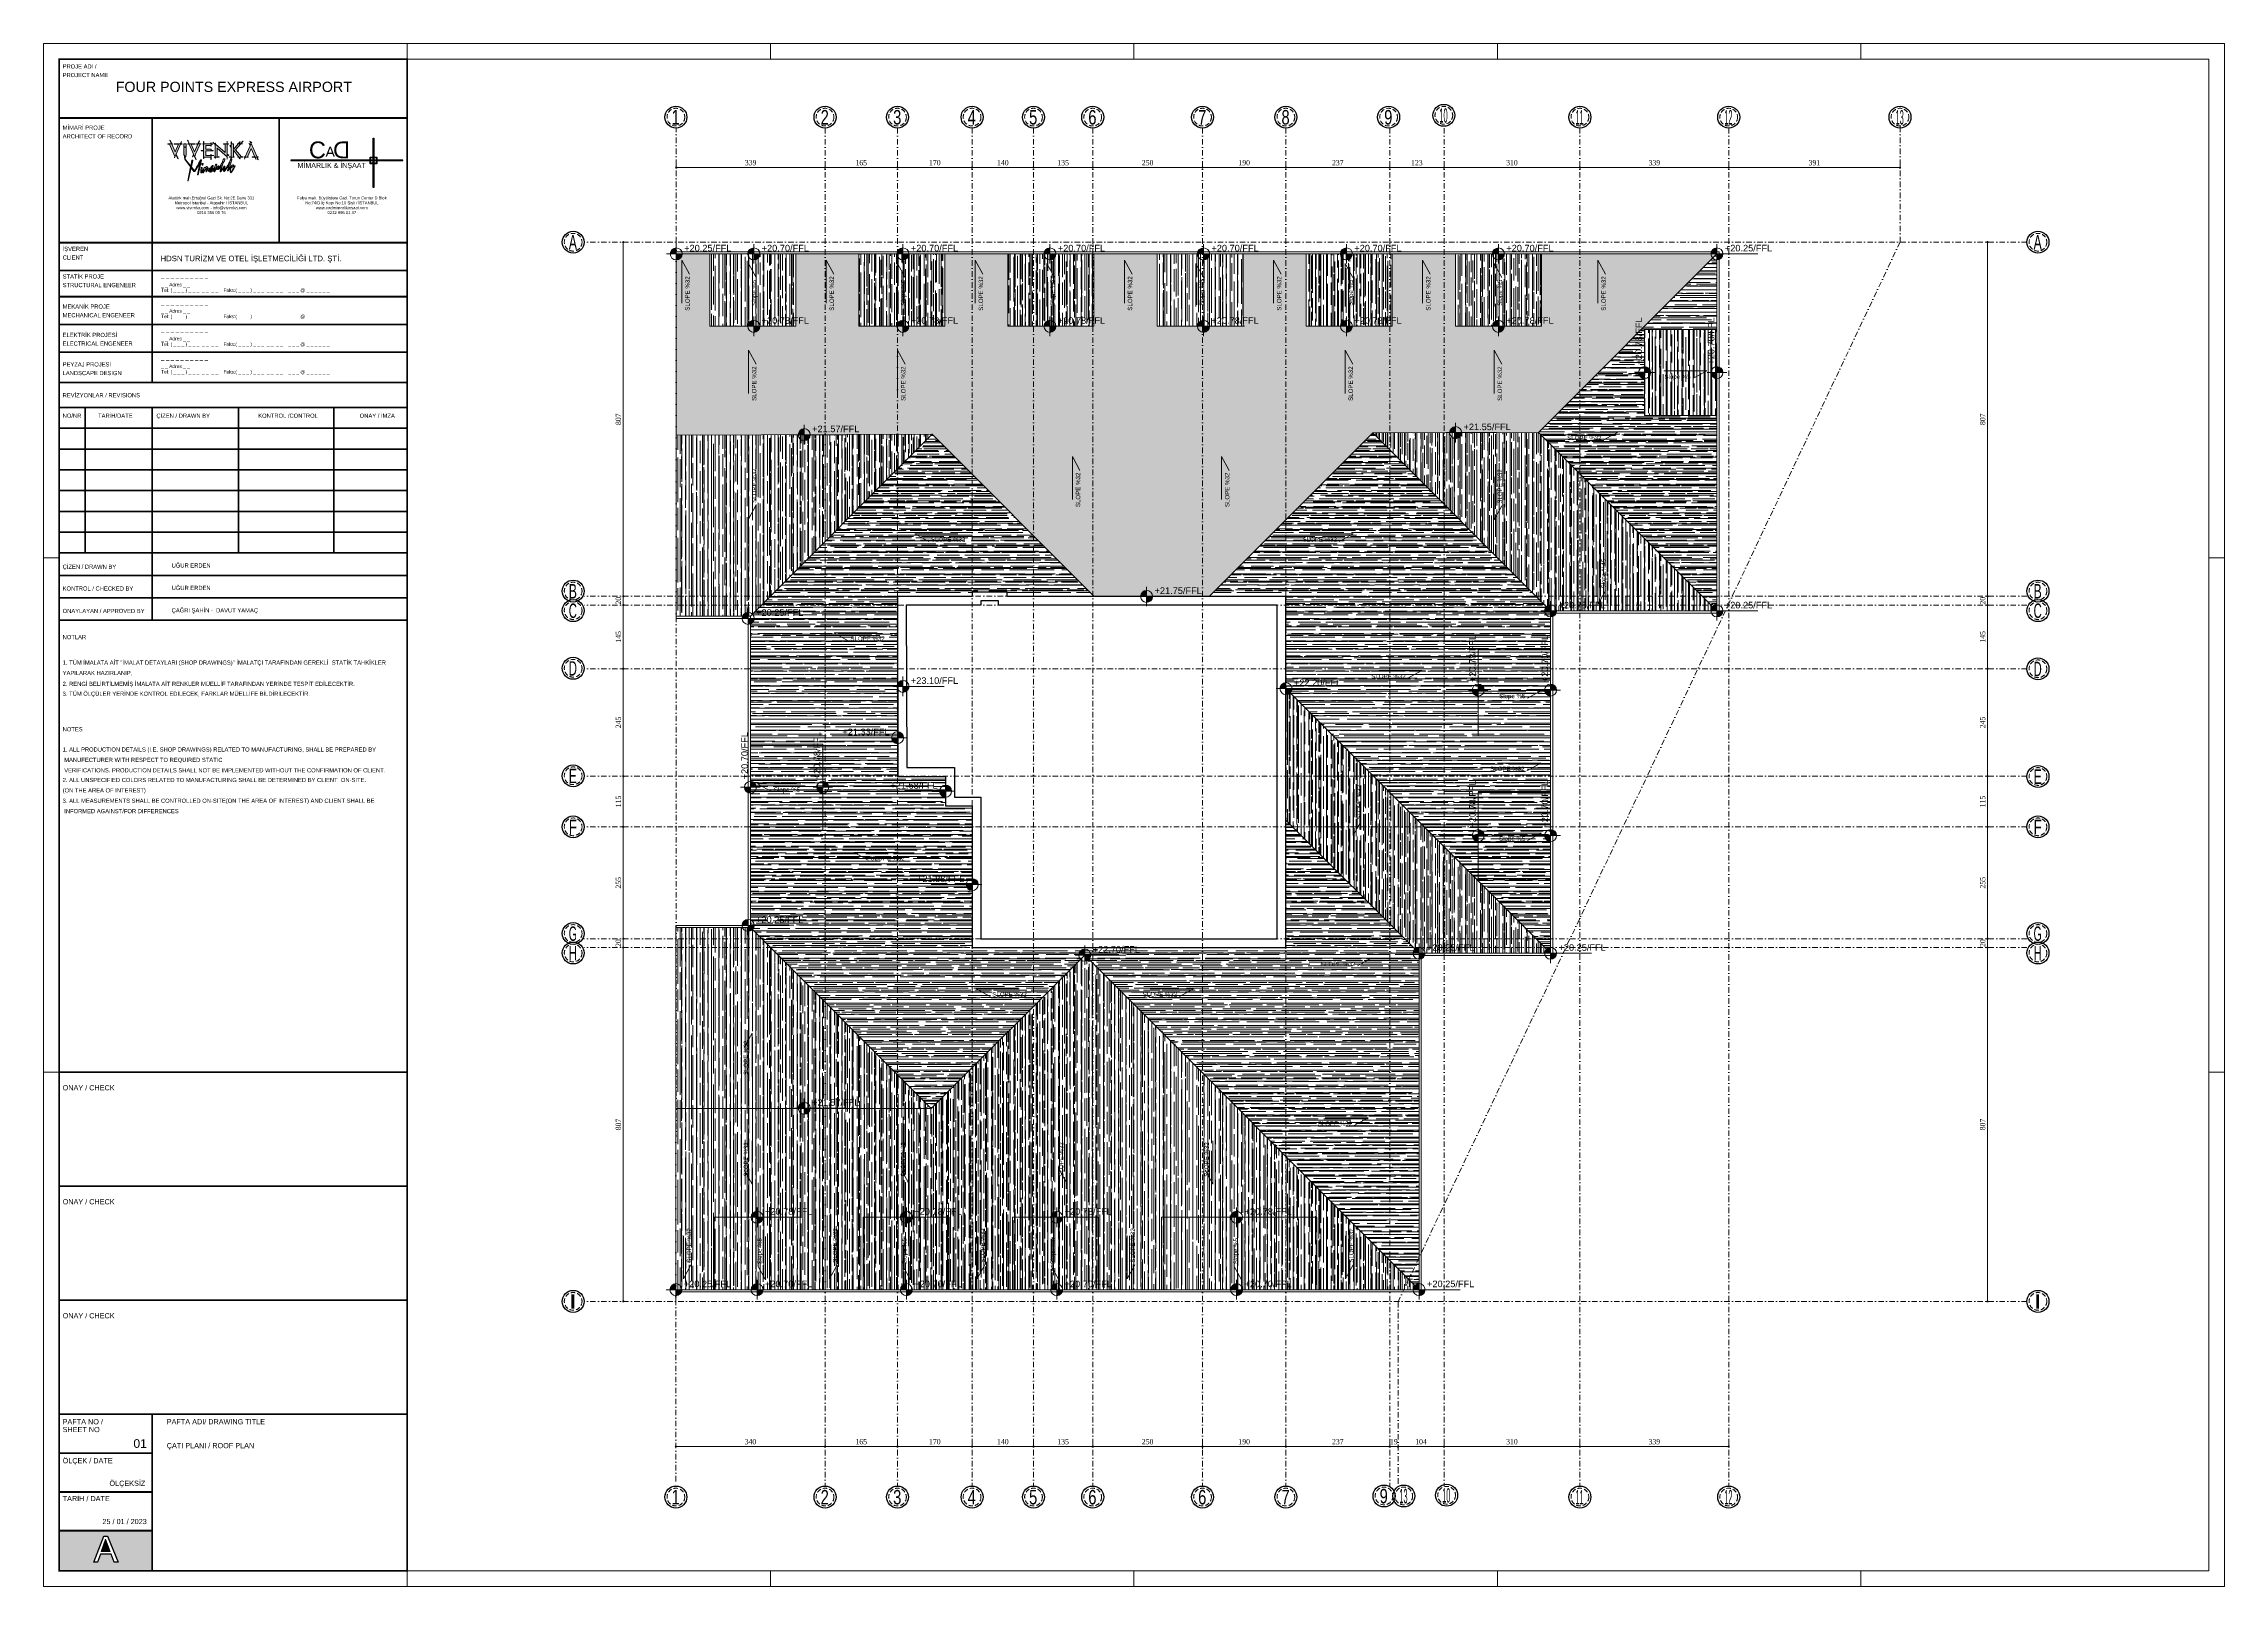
# Model space of a CAD drawing. Header units: millimetres. Extents: x 45909 to 130585, y -15988 to 8698.
# Drawn here: x 76371 to 81343, y 5183 to 8698 of the extents above; entities that cross this region are included whole.
import ezdxf
from ezdxf.enums import TextEntityAlignment as Align

# ---------------------------------------------------------------- set-up
doc = ezdxf.new("R2010")
doc.units = ezdxf.units.MM
doc.linetypes.add('DASHDOT2', pattern=[0.25, 0.125, -0.0625, 0, -0.0625])
doc.linetypes.add('HIDDENX2', pattern=[0.75, 0.5, -0.25])
doc.layers.get('Defpoints').update_dxf_attribs({"color": 151})
for name, color, linetype, lineweight in [('00 DOLAP', 7, 'Continuous', 5), ('0_YKA_layout', 11, 'Continuous', 18), ('_00_TT_FAÇADE BRICK', 240, 'Continuous', 0), ('_00_TT_ROOF LINE', 240, 'Continuous', 0), ('Aks balonu', 1, 'Continuous', 18), ('Aks numara', 1, 'Continuous', 13), ('YAZI', 102, 'Continuous', 25), ('ölç', 63, 'Continuous', 20)]:
    doc.layers.add(name, color=color, linetype=linetype, lineweight=lineweight)
doc.layers.add('_00_TT_CONCRETE', color=2, linetype='Continuous')
doc.layers.add('Aks', color=13, linetype='DASHDOT2')
doc.layers.add('dış ölçü', color=7, linetype='Continuous', lineweight=20, true_color=0x0d6787)
doc.styles.add('antet', font='arial.ttf')
doc.styles.add('Ariel', font='arial.ttf')
doc.styles.add('PROJE', font='arial.ttf', dxfattribs={"width": 0.7, "height": 15})
doc.styles.add('RK-BODRUM KAT PLANI$0$Standard', font='arial.ttf')
doc.styles.get("Standard").update_dxf_attribs({"font": 'arial.ttf'})
doc.styles.add('TRS', font='times.ttf', dxfattribs={"width": 0.8})
doc.dimstyles.new('dış ölçü', dxfattribs={"dimtxt": 12, "dimasz": 5, "dimexe": 5, "dimexo": 35, "dimgap": 5, "dimtad": 1, "dimdec": 0, "dimdsep": 46, "dimtxsty": 'TRS', "dimblk": 'DOT', "dimcen": 0, "dimdle": 0.1, "dimclrd": 256, "dimclre": 256, "dimclrt": 73, "dimadec": 0, "dimazin": 0, "dimtfac": 0.3, "dimtdec": 0, "dimtix": 1, "dimtmove": 2, "dimatfit": 3, "dimldrblk": 'DOT', "dimfxl": 1, "dimfxlon": 1, "dimtolj": 1, "dimarcsym": 0})
pattern_1 = [(90, (-44948.508, -9274.543), (-12.7, 27.94), [190.5, -25.4, 63.5, -12.7]), (90, (-44954.858, -9257.652), (-16.891, -12.7), [38.1, -4.191, 76.2, -9.525]), (90, (-44959.303, -9268.1935), (-8.509, 66.04), [101.6, -17.78, 50.8, -12.7])]
pattern_2 = [(0, (-44948.508, -9274.543), (27.94, 12.7), [190.5, -25.4, 63.5, -12.7]), (0, (-44931.617, -9268.193), (-12.7, 16.891), [38.1, -4.191, 76.2, -9.525]), (0, (-44942.158, -9263.7485), (66.04, 8.509), [101.6, -17.78, 50.8, -12.7])]

# ---------------------------------------------------------------- blocks, each defined once
blk = doc.blocks.new('A$Ccff8caea')
at = {"layer": '_00_TT_FAÇADE BRICK', "transparency": 33554559}
h = blk.add_hatch(color=7, dxfattribs=at)
h.dxf.hatch_style = 1
h.paths.add_polyline_path([(0, 13.7, 0.414214), (-13.7, 0), (0, 0)])
h = blk.add_hatch(color=7, dxfattribs=at)
h.dxf.hatch_style = 1
h.paths.add_polyline_path([(13.7, 0), (0, 0), (0, -13.7, 0.414214)])
at = {"layer": '_00_TT_ROOF LINE', "color": 7}
for points in [[(93.5, 0), (-22.2, 0)], [(0, 22.2), (0, -22.2)]]:
    blk.add_lwpolyline(points, dxfattribs=at)
blk.add_circle((0, 0), 13.7, dxfattribs=at)
blk = doc.blocks.new('A$C70742d19')
at = {"layer": '_00_TT_FAÇADE BRICK', "transparency": 33554559}
h = blk.add_hatch(dxfattribs=at)
h.set_pattern_fill('AR-RROOF', color=12, scale=0.5, angle=90)
h.set_pattern_definition(pattern_1)
h.paths.add_polyline_path([(679, 2360.2), (278.7, 2360.2), (278.7, 2195.2), (82.7, 2195.2), (82.7, 2360.2), (-61.3, 2360.2), (-61.3, 2195.2), (-257.3, 2195.2), (-257.3, 2360.2), (-401.2, 2360.2), (-401.2, 2195.2), (-597.3, 2195.2), (-597.3, 2360.2), (-741.2, 2360.2), (-741.2, 2195.2), (-937.3, 2195.2), (-937.3, 2360.2), (-1081.2, 2360.2), (-1081.2, 2195.2), (-1277.3, 2195.2), (-1277.3, 2360.2), (-1421.2, 2360.2), (-1421.2, 2195.2), (-1617.3, 2195.2), (-1617.3, 2360.2), (-1693.5, 2360.2), (-1693.5, 1947.5), (-1110, 1949.2), (-740.5, 1579.7), (-478.5, 1579.7), (-105.9, 1952.3), (272.3, 1953.4)])
h = blk.add_hatch(dxfattribs=at)
h.set_pattern_fill('AR-RROOF', color=240, scale=0.5, angle=90)
h.set_pattern_definition(pattern_1)
h.paths.add_polyline_path([(-1617.3, 2360.2), (-1421.2, 2360.2), (-1421.2, 2195.2), (-1617.3, 2195.2)])
h = blk.add_hatch(dxfattribs=at)
h.set_pattern_fill('AR-RROOF', color=240, scale=0.5, angle=90)
h.set_pattern_definition(pattern_1)
h.paths.add_polyline_path([(-1277.3, 2360.2), (-1081.2, 2360.2), (-1081.2, 2195.2), (-1277.3, 2195.2)])
h = blk.add_hatch(dxfattribs=at)
h.set_pattern_fill('AR-RROOF', color=240, scale=0.5, angle=90)
h.set_pattern_definition(pattern_1)
h.paths.add_polyline_path([(-937.3, 2360.2), (-741.2, 2360.2), (-741.2, 2195.2), (-937.3, 2195.2)])
h = blk.add_hatch(dxfattribs=at)
h.set_pattern_fill('AR-RROOF', color=240, scale=0.5, angle=90)
h.set_pattern_definition(pattern_1)
h.paths.add_polyline_path([(-597.3, 2360.2), (-401.2, 2360.2), (-401.2, 2195.2), (-597.3, 2195.2)])
h = blk.add_hatch(dxfattribs=at)
h.set_pattern_fill('AR-RROOF', color=240, scale=0.5, angle=90)
h.set_pattern_definition(pattern_1)
h.paths.add_polyline_path([(-257.3, 2360.2), (-61.3, 2360.2), (-61.3, 2195.2), (-257.3, 2195.2)])
h = blk.add_hatch(dxfattribs=at)
h.set_pattern_fill('AR-RROOF', color=240, scale=0.5, angle=90)
h.set_pattern_definition(pattern_1)
h.paths.add_polyline_path([(82.7, 2360.2), (278.7, 2360.2), (278.7, 2195.2), (82.7, 2195.2)])
h = blk.add_hatch(dxfattribs=at)
h.set_pattern_fill('AR-RROOF', color=12, scale=0.5)
h.set_pattern_definition(pattern_2)
h.paths.add_polyline_path([(679, 1991.8), (514, 1991.8), (514, 2187.8), (679, 2187.8), (679, 2360.2), (272.3, 1953.4), (679, 1546.7)])
h = blk.add_hatch(dxfattribs=at)
h.set_pattern_fill('AR-RROOF', color=240, scale=0.5, angle=90)
h.set_pattern_definition(pattern_1)
h.paths.add_polyline_path([(679, 1991.8), (679, 2187.8), (514, 2187.8), (514, 1991.8)])
h = blk.add_hatch(dxfattribs=at)
h.set_pattern_fill('AR-RROOF', color=240, scale=0.5, angle=90)
h.set_pattern_definition(pattern_1)
h.paths.add_polyline_path([(-1110, 1949.2), (-1693.5, 1947.5), (-1693.5, 1534.7), (-1524.5, 1534.7)])
h = blk.add_hatch(dxfattribs=at)
h.set_pattern_fill('AR-RROOF', color=240, scale=0.5)
h.set_pattern_definition(pattern_2)
h.paths.add_polyline_path([(-1018.8, 1102.4), (-1079.5, 1102.4), (-1079.5, 1169.9), (-1189, 1169.6), (-1189, 1579.8), (-1018.8, 1579.7), (-1018.8, 1589.7), (-938.8, 1589.7), (-938.8, 1579.7), (-740.5, 1579.7), (-1110, 1949.2), (-1524.5, 1534.7), (-1524.5, 1242.8), (-1359.5, 1242.8), (-1359.5, 1046.8), (-1524.5, 1046.8), (-1524.5, 825), (-1112, 412.5), (-762.2, 762.2), (-762.2, 779.5), (-1018.8, 779.5)])
h = blk.add_hatch(dxfattribs=at)
h.set_pattern_fill('AR-RROOF', color=12, scale=0.5)
h.set_pattern_definition(pattern_2)
h.paths.add_polyline_path([(-105.9, 1952.3), (-478.5, 1579.7), (-303.5, 1579.7), (-303.5, 1369.7), (299.7, 766.5), (299.7, 936.8), (134.7, 936.8), (134.7, 1132.8), (299.7, 1132.8), (299.7, 1261.8), (134.7, 1261.8), (134.7, 1457.8), (299.7, 1457.8), (299.7, 1546.7)])
h = blk.add_hatch(dxfattribs=at)
h.set_pattern_fill('AR-RROOF', color=240, scale=0.5, angle=90)
h.set_pattern_definition(pattern_1)
h.paths.add_polyline_path([(272.3, 1953.4), (-105.9, 1952.3), (299.7, 1546.7), (679, 1546.7)])
h = blk.add_hatch(dxfattribs=at)
h.set_pattern_fill('AR-RROOF', color=240, scale=0.5)
h.set_pattern_definition(pattern_2)
h.paths.add_polyline_path([(299.7, 1457.8), (299.7, 1261.8), (134.7, 1261.8), (134.7, 1457.8)])
h = blk.add_hatch(dxfattribs=at)
h.set_pattern_fill('AR-RROOF', color=240, scale=0.5, angle=90)
h.set_pattern_definition(pattern_1)
h.paths.add_polyline_path([(-303.5, 1369.7), (-303.5, 1070), (0, 766.5), (299.7, 766.5)])
h = blk.add_hatch(dxfattribs=at)
h.set_pattern_fill('AR-RROOF', color=12, scale=0.5)
h.set_pattern_definition(pattern_2)
h.paths.add_polyline_path([(-1359.5, 1242.8), (-1359.5, 1046.8), (-1524.5, 1046.8), (-1524.5, 1242.8)])
h = blk.add_hatch(dxfattribs=at)
h.set_pattern_fill('AR-RROOF', color=240, scale=0.5)
h.set_pattern_definition(pattern_2)
h.paths.add_polyline_path([(299.7, 1132.8), (299.7, 936.8), (134.7, 936.8), (134.7, 1132.8)])
h = blk.add_hatch(dxfattribs=at)
h.set_pattern_fill('AR-RROOF', color=12, scale=0.5)
h.set_pattern_definition(pattern_2)
h.paths.add_polyline_path([(0, 766.5), (-303.5, 1070), (-303.5, 779.5), (-762.2, 779.5), (-762.2, 762.2), (0, 0)])
h = blk.add_hatch(dxfattribs=at)
h.set_pattern_fill('AR-RROOF', color=12, scale=0.5, angle=90)
h.set_pattern_definition(pattern_1)
h.paths.add_polyline_path([(-1524.5, 825), (-1694.2, 825), (-1694.2, 412.5), (-1112, 412.5)])
h = blk.add_hatch(dxfattribs=at)
h.set_pattern_fill('AR-RROOF', color=240, scale=0.5, angle=90)
h.set_pattern_definition(pattern_1)
h.paths.add_polyline_path([(-762.2, 762.2), (-1112, 412.5), (-1694.2, 412.5), (-1694.2, 0), (-1607.2, 0), (-1607.2, 165), (-1411.2, 165), (-1411.2, 0), (-1267.2, 0), (-1267.2, 165), (-1071.2, 165), (-1071.2, 0), (-927.2, 0), (-927.2, 165), (-731.2, 165), (-731.2, 0), (-587.2, 0), (-587.2, 165), (-233.1, 165), (-233.1, 0), (0, 0)])
h = blk.add_hatch(dxfattribs=at)
h.set_pattern_fill('AR-RROOF', color=12, scale=0.5, angle=90)
h.set_pattern_definition(pattern_1)
h.paths.add_polyline_path([(-1607.2, 165), (-1411.2, 165), (-1411.2, 0), (-1607.2, 0)])
h = blk.add_hatch(dxfattribs=at)
h.set_pattern_fill('AR-RROOF', color=12, scale=0.5, angle=90)
h.set_pattern_definition(pattern_1)
h.paths.add_polyline_path([(-1267.2, 165), (-1071.2, 165), (-1071.2, 0), (-1267.2, 0)])
h = blk.add_hatch(dxfattribs=at)
h.set_pattern_fill('AR-RROOF', color=12, scale=0.5, angle=90)
h.set_pattern_definition(pattern_1)
h.paths.add_polyline_path([(-927.2, 165), (-731.2, 165), (-731.2, 0), (-927.2, 0)])
h = blk.add_hatch(dxfattribs=at)
h.set_pattern_fill('AR-RROOF', color=12, scale=0.5, angle=90)
h.set_pattern_definition(pattern_1)
h.paths.add_polyline_path([(-587.2, 165), (-233.1, 165), (-233.1, 0), (-587.2, 0)])
at = {"layer": '_00_TT_CONCRETE', "color": 6}
for points in [[(-1189, 1579.8), (-1188, 1169.6), (-1079.5, 1169.6), (-1079.5, 1102.4), (-1018.8, 1102.4), (-1018.8, 779.5), (-303.5, 779.5), (-303.5, 1579.7), (-938.8, 1579.7), (-938.8, 1589.7), (-1018.8, 1589.7), (-1018.8, 1579.7)], [(-1169, 1559.8), (-1168, 1189.6), (-1059.5, 1189.6), (-1059.5, 1122.4), (-998.8, 1122.4), (-998.8, 799.5), (-323.5, 799.5), (-323.5, 1559.7), (-958.8, 1559.7), (-958.8, 1569.7), (-998.8, 1569.7), (-998.8, 1559.7)]]:
    blk.add_lwpolyline(points, close=True, dxfattribs=at)
at = {"layer": '_00_TT_ROOF LINE', "color": 142}
for points in [[(-1693.5, 2365.2), (-1693.5, 1529.7), (-1529.5, 1529.7), (-1529.5, 830), (-1694.2, 830), (-1694.2, -5), (5, -5), (5, 761.5), (304.7, 761.5), (304.7, 1541.7), (684, 1541.7), (684, 2365.2)], [(-1693.5, 2360.2), (-1693.5, 1534.7), (-1524.5, 1534.7), (-1524.5, 825), (-1694.2, 825), (-1694.2, 0), (0, 0), (0, 766.5), (299.7, 766.5), (299.7, 1546.7), (679, 1546.7), (679, 2360.2)]]:
    blk.add_lwpolyline(points, close=True, dxfattribs=at)
at = {"layer": '_00_TT_ROOF LINE'}
for points in [[(679, 2360.2), (278.7, 2360.2), (278.7, 2195.2), (82.7, 2195.2), (82.7, 2360.2), (-61.3, 2360.2), (-61.3, 2195.2), (-257.3, 2195.2), (-257.3, 2360.2), (-401.2, 2360.2), (-401.2, 2195.2), (-597.3, 2195.2), (-597.3, 2360.2), (-741.2, 2360.2), (-741.2, 2195.2), (-937.3, 2195.2), (-937.3, 2360.2), (-1081.2, 2360.2), (-1081.2, 2195.2), (-1277.3, 2195.2), (-1277.3, 2360.2), (-1421.2, 2360.2), (-1421.2, 2195.2), (-1617.3, 2195.2), (-1617.3, 2360.2), (-1693.5, 2360.2), (-1693.5, 1947.5), (-1110, 1949.2), (-740.5, 1579.7), (-478.5, 1579.7), (-105.9, 1952.3), (272.3, 1953.4), (679, 2360.2)], [(-1617.3, 2360.2), (-1421.2, 2360.2), (-1421.2, 2195.2), (-1617.3, 2195.2)], [(-1277.3, 2360.2), (-1081.2, 2360.2), (-1081.2, 2195.2), (-1277.3, 2195.2)], [(-937.3, 2360.2), (-741.2, 2360.2), (-741.2, 2195.2), (-937.3, 2195.2)], [(-597.3, 2360.2), (-401.2, 2360.2), (-401.2, 2195.2), (-597.3, 2195.2)], [(-257.3, 2360.2), (-61.3, 2360.2), (-61.3, 2195.2), (-257.3, 2195.2)], [(82.7, 2360.2), (278.7, 2360.2), (278.7, 2195.2), (82.7, 2195.2)], [(679, 1991.8), (514, 1991.8), (514, 2187.8), (679, 2187.8), (679, 2360.2), (272.3, 1953.4), (679, 1546.7), (679, 1991.8)], [(679, 1991.8), (679, 2187.8), (514, 2187.8), (514, 1991.8)], [(-1110, 1949.2), (-1693.5, 1947.5), (-1693.5, 1534.7), (-1524.5, 1534.7), (-1110, 1949.2)], [(-1018.8, 1102.4), (-1079.5, 1102.4), (-1079.5, 1169.9), (-1189, 1169.6), (-1189, 1579.8), (-1018.8, 1579.7), (-1018.8, 1589.7), (-938.8, 1589.7), (-938.8, 1579.7), (-740.5, 1579.7), (-1110, 1949.2), (-1524.5, 1534.7), (-1524.5, 1242.8), (-1359.5, 1242.8), (-1359.5, 1046.8), (-1524.5, 1046.8), (-1524.5, 825), (-1112, 412.5), (-762.2, 762.2), (-762.2, 779.5), (-1018.8, 779.5), (-1018.8, 1102.4)], [(-105.9, 1952.3), (-478.5, 1579.7), (-303.5, 1579.7), (-303.5, 1369.7), (299.7, 766.5), (299.7, 936.8), (134.7, 936.8), (134.7, 1132.8), (299.7, 1132.8), (299.7, 1261.8), (134.7, 1261.8), (134.7, 1457.8), (299.7, 1457.8), (299.7, 1546.7), (-105.9, 1952.3)], [(272.3, 1953.4), (-105.9, 1952.3), (299.7, 1546.7), (679, 1546.7), (272.3, 1953.4)], [(299.7, 1457.8), (299.7, 1261.8), (134.7, 1261.8), (134.7, 1457.8)], [(-303.5, 1369.7), (-303.5, 1070), (0, 766.5), (299.7, 766.5), (-303.5, 1369.7)], [(-1359.5, 1242.8), (-1359.5, 1046.8), (-1524.5, 1046.8), (-1524.5, 1242.8)], [(299.7, 1132.8), (299.7, 936.8), (134.7, 936.8), (134.7, 1132.8)], [(0, 766.5), (-303.5, 1070), (-303.5, 779.5), (-762.2, 779.5), (-762.2, 762.2), (0, 0), (0, 766.5)], [(-1524.5, 825), (-1694.2, 825), (-1694.2, 412.5), (-1112, 412.5), (-1524.5, 825)], [(-762.2, 762.2), (-1112, 412.5), (-1694.2, 412.5), (-1694.2, 0), (-1607.2, 0), (-1607.2, 165), (-1411.2, 165), (-1411.2, 0), (-1267.2, 0), (-1267.2, 165), (-1071.2, 165), (-1071.2, 0), (-927.2, 0), (-927.2, 165), (-731.2, 165), (-731.2, 0), (-587.2, 0), (-587.2, 165), (-233.1, 165), (-233.1, 0), (0, 0), (-762.2, 762.2)], [(-1607.2, 165), (-1411.2, 165), (-1411.2, 0), (-1607.2, 0)], [(-1267.2, 165), (-1071.2, 165), (-1071.2, 0), (-1267.2, 0)], [(-927.2, 165), (-731.2, 165), (-731.2, 0), (-927.2, 0)], [(-587.2, 165), (-233.1, 165), (-233.1, 0), (-587.2, 0)]]:
    blk.add_lwpolyline(points, close=True, dxfattribs=at)
at = {"layer": '_00_TT_ROOF LINE', "color": 6}
for points in [[(-1681, 2247.8), (-1681, 2346.1), (-1663.5, 2314)], [(-1528.9, 2240.2), (-1528.9, 2338.5), (-1511.5, 2306.4)], [(-1352, 2247.8), (-1352, 2346.1), (-1334.5, 2314)], [(-1188.9, 2240.2), (-1188.9, 2338.5), (-1171.5, 2306.4)], [(-1012, 2247.8), (-1012, 2346.1), (-994.5, 2314)], [(-848.9, 2240.2), (-848.9, 2338.5), (-831.5, 2306.4)], [(-672, 2247.8), (-672, 2346.1), (-654.5, 2314)], [(-508.9, 2240.2), (-508.9, 2338.5), (-491.5, 2306.4)], [(-332, 2247.8), (-332, 2346.1), (-314.5, 2314)], [(-168.9, 2240.2), (-168.9, 2338.5), (-151.5, 2306.4)], [(8, 2247.8), (8, 2346.1), (25.5, 2314)], [(171.1, 2240.2), (171.1, 2338.5), (188.5, 2306.4)], [(407.6, 2247.8), (407.6, 2346.1), (425.1, 2314)], [(-1528.9, 2042.5), (-1528.9, 2140.8), (-1511.5, 2108.6)], [(-1188.9, 2042.5), (-1188.9, 2140.8), (-1171.5, 2108.6)], [(-168.9, 2042.5), (-168.9, 2140.8), (-151.5, 2108.6)], [(171.1, 2042.5), (171.1, 2140.8), (188.5, 2108.6)], [(557.6, 2093.4), (656, 2093.4), (623.8, 2076)], [(354.5, 1953.8), (452.8, 1953.8), (420.7, 1936.3)], [(-790.5, 1800.5), (-790.5, 1898.8), (-773.1, 1866.6)], [(-450.5, 1800.5), (-450.5, 1898.8), (-433.1, 1866.6)], [(-1528.9, 1854.2), (-1528.9, 1755.9), (-1511.5, 1788.1)], [(171.1, 1852.4), (171.1, 1754.1), (188.5, 1786.3)], [(-1051.4, 1722.7), (-1149.7, 1722.7), (-1117.6, 1705.2)], [(-248.7, 1722.7), (-150.4, 1722.7), (-182.5, 1705.2)], [(407.6, 1659.1), (407.6, 1560.8), (425.1, 1592.9)], [(-1235.1, 1496.4), (-1333.4, 1496.4), (-1301.3, 1478.9)], [(-92.1, 1410.7), (6.2, 1410.7), (-25.9, 1393.2)], [(181, 1365.6), (279.3, 1365.6), (247.1, 1348.2)], [(179, 1199.9), (277.3, 1199.9), (245.2, 1182.4)], [(-1409.6, 1152.3), (-1507.9, 1152.3), (-1475.7, 1134.8)], [(-150, 1133.1), (-150, 1034.8), (-132.6, 1066.9)], [(-1189.6, 996.3), (-1287.9, 996.3), (-1255.7, 978.8)], [(181, 1040.6), (279.3, 1040.6), (247.1, 1023.2)], [(-206.7, 755.1), (-108.4, 755.1), (-140.6, 737.6)], [(-911.7, 685.8), (-1010, 685.8), (-977.8, 668.3)], [(-612.8, 685.8), (-514.5, 685.8), (-546.6, 668.3)], [(-1520.8, 486), (-1520.8, 584.3), (-1538.3, 552.1)], [(-214.2, 391.3), (-115.9, 391.3), (-148, 373.8)], [(-1520.8, 339), (-1520.8, 240.7), (-1538.3, 272.9)], [(-1162.7, 339), (-1162.7, 240.7), (-1180.2, 272.9)], [(-802, 339), (-802, 240.7), (-819.5, 272.9)], [(-470.4, 339), (-470.4, 240.7), (-487.9, 272.9)], [(-1677.3, 122.8), (-1677.3, 24.5), (-1659.9, 56.6)], [(-1490.1, 120.8), (-1490.1, 22.5), (-1507.5, 54.6)], [(-1344.3, 122.8), (-1344.3, 24.5), (-1326.8, 56.6)], [(-1159.3, 120.8), (-1159.3, 22.5), (-1176.8, 54.6)], [(-1007.8, 122.8), (-1007.8, 24.5), (-990.3, 56.6)], [(-821.5, 120.8), (-821.5, 22.5), (-839, 54.6)], [(-665.7, 122.8), (-665.7, 24.5), (-648.2, 56.6)], [(-404.6, 120.8), (-404.6, 22.5), (-422.1, 54.6)], [(-167.8, 122.8), (-167.8, 24.5), (-150.4, 56.6)]]:
    blk.add_lwpolyline(points, dxfattribs=at)
at = {"layer": '_00_TT_ROOF LINE', "color": 4}
for p in [(-1693.5, 2360.2), (-1516.7, 2360.2), (-1176.7, 2360.2), (-841.6, 2360.2), (-491.5, 2360.2), (-165.7, 2360.2), (180.7, 2360.2), (679, 2360.2), (-1516.7, 2195.2), (-1176.7, 2195.2), (-841.6, 2195.2), (-491.5, 2195.2), (-165.7, 2195.2), (180.7, 2195.2), (-1401.7, 1948.3), (83.2, 1952.9), (-621.2, 1579.7), (-1529.5, 1529.7), (299.7, 1546.7), (679, 1546.7), (-1176.6, 1374.7), (-303.5, 1369.7), (-1529.5, 830), (-762.2, 762.2), (0, 766.5), (299.7, 766.5), (-1401.7, 413.4), (-1509.2, 165), (-1168.8, 165), (-826.2, 165), (-416.1, 165), (-1694.2, 0), (-1509.2, 0), (-1168.8, 0), (-826.2, 0), (-416.1, 0), (0, 0)]:
    blk.add_blockref('A$Ccff8caea', p, dxfattribs=at)
at = {"layer": '_00_TT_ROOF LINE', "color": 4, "rotation": 90}
for p in [(514, 2089.8), (679, 2089.8), (134.7, 1366.4), (299.7, 1366.4), (-1524.5, 1144.8), (-1359.5, 1144.8), (134.7, 1034.8), (299.7, 1034.8)]:
    blk.add_blockref('A$Ccff8caea', p, dxfattribs=at)
at = {"layer": '_00_TT_ROOF LINE', "color": 4, "xscale": -1}
for p in [(-1189, 1257.8), (-1079.5, 1136), (-1018.8, 923.1)]:
    blk.add_blockref('A$Ccff8caea', p, dxfattribs=at)
at = {"layer": '_00_TT_ROOF LINE', "color": 7, "char_height": 15}
for s, insert, attachment_point in [('+20.25/FFL', (-1675.4, 2380.9), 1), ('+20.70/FFL', (-1498.7, 2380.9), 1), ('+20.70/FFL', (-1158.6, 2380.9), 1), ('+20.70/FFL', (-823.6, 2380.9), 1), ('+20.70/FFL', (-473.5, 2380.9), 1), ('+20.70/FFL', (-147.7, 2380.9), 1), ('+20.70/FFL', (198.8, 2380.9), 1), ('+20.25/FFL', (697, 2380.9), 1), ('+20.78/FFL', (-1498.7, 2215.9), 1), ('+20.78/FFL', (-1158.6, 2215.9), 1), ('+20.78/FFL', (-823.6, 2215.9), 1), ('+20.78/FFL', (-473.5, 2215.9), 1), ('+20.78/FFL', (-147.7, 2215.9), 1), ('+20.78/FFL', (198.8, 2215.9), 1), ('+21.57/FFL', (-1383.7, 1969), 1), ('+21.55/FFL', (101.2, 1973.6), 1), ('+21.75/FFL', (-603.1, 1600.4), 1), ('+20.25/FFL', (-1511.4, 1550.4), 1), ('+20.25/FFL', (317.7, 1567.4), 1), ('+20.25/FFL', (697, 1567.4), 1), ('+23.10/FFL', (-1158.6, 1395.4), 1), ('+22.20/FFL', (-285.5, 1390.4), 1), ('+21.33/FFL', (-1207.1, 1278.5), 3), ('+21.68/FFL', (-1097.6, 1156.7), 3), ('+21.88/FFL', (-1036.9, 943.8), 3), ('+20.25/FFL', (-1511.4, 850.7), 1), ('+22.70/FFL', (-744.2, 782.9), 1), ('+20.25/FFL', (18, 787.2), 1), ('+20.25/FFL', (317.7, 787.2), 1), ('+21.57/FFL', (-1383.7, 434.1), 1), ('+20.78/FFL', (-1491.2, 185.7), 1), ('+20.78/FFL', (-1150.7, 185.7), 1), ('+20.78/FFL', (-808.2, 185.7), 1), ('+20.78/FFL', (-398, 185.7), 1), ('+20.25/FFL', (-1676.2, 20.7), 1), ('+20.70/FFL', (-1491.2, 20.7), 1), ('+20.70/FFL', (-1150.7, 20.7), 1), ('+20.70/FFL', (-808.2, 20.7), 1), ('+20.70/FFL', (-398, 20.7), 1), ('+20.25/FFL', (18, 20.7), 1)]:
    blk.add_mtext_dynamic_manual_height_columns(s, width=201.913, gutter_width=75, heights=[0], dxfattribs=dict(at, insert=insert, attachment_point=attachment_point))
at = {"layer": '_00_TT_ROOF LINE', "color": 255, "char_height": 10, "rotation": 90}
for s, insert, attachment_point in [('SLOPE %32', (-1673.1, 2309.2), 3), ('Slope %5', (-1521, 2301.6), 3), ('SLOPE %32', (-1344.1, 2309.2), 3), ('Slope %5', (-1181, 2301.6), 3), ('SLOPE %32', (-1004.1, 2309.2), 3), ('Slope %5', (-841, 2301.6), 3), ('SLOPE %32', (-664.1, 2309.2), 3), ('Slope %5', (-501, 2301.6), 3), ('SLOPE %32', (-324.1, 2309.2), 3), ('Slope %5', (-161, 2301.6), 3), ('SLOPE %32', (15.9, 2309.2), 3), ('Slope %5', (179, 2301.6), 3), ('SLOPE %32', (415.6, 2309.2), 3), ('SLOPE %32', (-1521, 2103.8), 3), ('SLOPE %32', (-1181, 2103.8), 3), ('SLOPE %32', (-161, 2103.8), 3), ('SLOPE %32', (179, 2103.8), 3), ('SLOPE %32', (-1521, 1792.9), 1), ('SLOPE %32', (-782.6, 1861.8), 3), ('SLOPE %32', (-442.6, 1861.8), 3), ('SLOPE %32', (179, 1791.1), 1), ('Slope %45', (415.6, 1597.7), 1), ('SLOPE %32', (-142.1, 1071.7), 1), ('SLOPE %32', (-1539.6, 489.1), 1), ('SLOPE %32', (-1539.6, 335.9), 3), ('SLOPE %32', (-1181.5, 335.9), 3), ('SLOPE %32', (-820.8, 335.9), 3), ('SLOPE %32', (-489.2, 335.9), 3), ('SLOPE %32', (-1669.4, 61.4), 1), ('Slope %5', (-1508.8, 117.7), 3), ('SLOPE %32', (-1336.4, 61.4), 1), ('Slope %5', (-1178.1, 117.7), 3), ('SLOPE %32', (-999.8, 61.4), 1), ('Slope %5', (-840.3, 117.7), 3), ('SLOPE %32', (-657.8, 61.4), 1), ('Slope %5', (-423.4, 117.7), 3), ('SLOPE %32', (-159.9, 61.4), 1)]:
    blk.add_mtext_dynamic_manual_height_columns(s, width=125.505, gutter_width=50, heights=[0], dxfattribs=dict(at, insert=insert, attachment_point=attachment_point))
at = {"layer": '_00_TT_ROOF LINE', "color": 7, "char_height": 15, "attachment_point": 1, "rotation": 90}
for s, insert in [('+20.78/FFL', (493.3, 2107.8)), ('+20.70/FFL', (658.3, 2107.8)), ('+20.78/FFL', (114, 1384.4)), ('+20.70/FFL', (279, 1384.4)), ('+20.70/FFL', (-1545.2, 1162.8)), ('+20.78/FFL', (-1380.2, 1162.8)), ('+20.78/FFL', (114, 1052.8)), ('+20.70/FFL', (279, 1052.8))]:
    blk.add_mtext_dynamic_manual_height_columns(s, width=201.913, gutter_width=75, heights=[0], dxfattribs=dict(at, insert=insert))
at = {"layer": '_00_TT_ROOF LINE', "color": 255, "char_height": 10}
for s, insert, attachment_point in [('Slope %5', (619, 2085.5), 3), ('SLOPE %32', (415.9, 1945.9), 3), ('SLOPE %32', (-1112.8, 1714.8), 1), ('SLOPE %32', (-187.3, 1714.8), 3), ('SLOPE %32', (-1296.5, 1488.5), 1), ('SLOPE %32', (-30.7, 1402.8), 3), ('Slope %5', (242.3, 1357.7), 3), ('Slope %5', (-1470.9, 1144.4), 1), ('SLOPE %32', (240.3, 1192), 3), ('Slope %5', (242.3, 1032.7), 3), ('SLOPE %32', (-1250.9, 988.4), 1), ('SLOPE %32', (-145.4, 747.2), 3), ('SLOPE %32', (-973, 677.9), 1), ('SLOPE %32', (-551.5, 677.9), 3), ('SLOPE %32', (-152.8, 383.4), 3)]:
    blk.add_mtext_dynamic_manual_height_columns(s, width=125.505, gutter_width=50, heights=[0], dxfattribs=dict(at, insert=insert, attachment_point=attachment_point))
blk = doc.blocks.new('_Dot')
at = {"layer": 'ölç', "color": 0, "lineweight": -2}
blk.add_line((-0.5, 0), (-1, 0), dxfattribs=at)
at = {"layer": 'ölç', "color": 0, "const_width": 0.5}
blk.add_lwpolyline([(-0.25, 0, 1), (0.25, 0, 1)], format="xyb", close=True, dxfattribs=at)
blk = doc.blocks.new('*D7')
at = {"layer": 'Defpoints', "color": 0, "transparency": 16777216}
for p in [(39726.6, 6427.6), (40065.8, 6427.6), (40065.8, 6427.6)]:
    blk.add_point(p, dxfattribs=at)
at = {"layer": 'dış ölçü', "lineweight": -2, "transparency": 16777216}
for p, q in [((39726.6, 6427.6), (39726.6, 6432.6)), ((39731.6, 6427.6), (40060.8, 6427.6)), ((40065.8, 6427.6), (40065.8, 6432.6))]:
    blk.add_line(p, q, dxfattribs=at)
at = {"layer": 'dış ölçü', "lineweight": -2, "transparency": 16777216, "xscale": 5, "yscale": 5, "zscale": 5, "rotation": 180}
blk.add_blockref('_Dot', (39726.6, 6427.6), dxfattribs=at)
at = {"layer": 'dış ölçü', "lineweight": -2, "transparency": 16777216, "xscale": 5, "yscale": 5, "zscale": 5}
blk.add_blockref('_Dot', (40065.8, 6427.6), dxfattribs=at)
at = {"layer": 'dış ölçü', "color": 73, "transparency": 16777216, "insert": (39896.2, 6438.7), "char_height": 12, "attachment_point": 5, "style": 'TRS'}
blk.add_mtext('\\A1;339', dxfattribs=at)
blk = doc.blocks.new('*D8')
at = {"layer": 'Defpoints', "color": 0, "transparency": 16777216}
for p in [(40231, 6427.6), (40401, 6427.6), (40401, 6427.6)]:
    blk.add_point(p, dxfattribs=at)
at = {"layer": 'dış ölçü', "lineweight": -2, "transparency": 16777216}
for p, q in [((40231, 6427.6), (40231, 6432.6)), ((40236, 6427.6), (40396, 6427.6)), ((40401, 6427.6), (40401, 6432.6))]:
    blk.add_line(p, q, dxfattribs=at)
at = {"layer": 'dış ölçü', "lineweight": -2, "transparency": 16777216, "xscale": 5, "yscale": 5, "zscale": 5, "rotation": 180}
blk.add_blockref('_Dot', (40231, 6427.6), dxfattribs=at)
at = {"layer": 'dış ölçü', "lineweight": -2, "transparency": 16777216, "xscale": 5, "yscale": 5, "zscale": 5}
blk.add_blockref('_Dot', (40401, 6427.6), dxfattribs=at)
at = {"layer": 'dış ölçü', "color": 73, "transparency": 16777216, "insert": (40316, 6438.7), "char_height": 12, "attachment_point": 5, "style": 'TRS'}
blk.add_mtext('\\A1;170', dxfattribs=at)
blk = doc.blocks.new('*D9')
at = {"layer": 'Defpoints', "color": 0, "transparency": 16777216}
for p in [(40401, 6427.6), (40541, 6427.6), (40541, 6427.6)]:
    blk.add_point(p, dxfattribs=at)
at = {"layer": 'dış ölçü', "lineweight": -2, "transparency": 16777216}
for p, q in [((40401, 6427.6), (40401, 6432.6)), ((40406, 6427.6), (40536, 6427.6)), ((40541, 6427.6), (40541, 6432.6))]:
    blk.add_line(p, q, dxfattribs=at)
at = {"layer": 'dış ölçü', "lineweight": -2, "transparency": 16777216, "xscale": 5, "yscale": 5, "zscale": 5, "rotation": 180}
blk.add_blockref('_Dot', (40401, 6427.6), dxfattribs=at)
at = {"layer": 'dış ölçü', "lineweight": -2, "transparency": 16777216, "xscale": 5, "yscale": 5, "zscale": 5}
blk.add_blockref('_Dot', (40541, 6427.6), dxfattribs=at)
at = {"layer": 'dış ölçü', "color": 73, "transparency": 16777216, "insert": (40471, 6438.7), "char_height": 12, "attachment_point": 5, "style": 'TRS'}
blk.add_mtext('\\A1;140', dxfattribs=at)
blk = doc.blocks.new('*D10')
at = {"layer": 'Defpoints', "color": 0, "transparency": 16777216}
for p in [(40676, 6427.6), (40926.3, 6427.6), (40926.3, 6427.6)]:
    blk.add_point(p, dxfattribs=at)
at = {"layer": 'dış ölçü', "lineweight": -2, "transparency": 16777216}
for p, q in [((40676, 6427.6), (40676, 6432.6)), ((40681, 6427.6), (40921.3, 6427.6)), ((40926.3, 6427.6), (40926.3, 6432.6))]:
    blk.add_line(p, q, dxfattribs=at)
at = {"layer": 'dış ölçü', "lineweight": -2, "transparency": 16777216, "xscale": 5, "yscale": 5, "zscale": 5, "rotation": 180}
blk.add_blockref('_Dot', (40676, 6427.6), dxfattribs=at)
at = {"layer": 'dış ölçü', "lineweight": -2, "transparency": 16777216, "xscale": 5, "yscale": 5, "zscale": 5}
blk.add_blockref('_Dot', (40926.3, 6427.6), dxfattribs=at)
at = {"layer": 'dış ölçü', "color": 73, "transparency": 16777216, "insert": (40801.2, 6438.7), "char_height": 12, "attachment_point": 5, "style": 'TRS'}
blk.add_mtext('\\A1;250', dxfattribs=at)
blk = doc.blocks.new('*D11')
at = {"layer": 'Defpoints', "color": 0, "transparency": 16777216}
for p in [(40926.3, 6427.6), (41116.3, 6427.6), (41116.3, 6427.6)]:
    blk.add_point(p, dxfattribs=at)
at = {"layer": 'dış ölçü', "lineweight": -2, "transparency": 16777216}
for p, q in [((40926.3, 6427.6), (40926.3, 6432.6)), ((40931.3, 6427.6), (41111.3, 6427.6)), ((41116.3, 6427.6), (41116.3, 6432.6))]:
    blk.add_line(p, q, dxfattribs=at)
at = {"layer": 'dış ölçü', "lineweight": -2, "transparency": 16777216, "xscale": 5, "yscale": 5, "zscale": 5, "rotation": 180}
blk.add_blockref('_Dot', (40926.3, 6427.6), dxfattribs=at)
at = {"layer": 'dış ölçü', "lineweight": -2, "transparency": 16777216, "xscale": 5, "yscale": 5, "zscale": 5}
blk.add_blockref('_Dot', (41116.3, 6427.6), dxfattribs=at)
at = {"layer": 'dış ölçü', "color": 73, "transparency": 16777216, "insert": (41021.3, 6438.7), "char_height": 12, "attachment_point": 5, "style": 'TRS'}
blk.add_mtext('\\A1;190', dxfattribs=at)
blk = doc.blocks.new('*D12')
at = {"layer": 'Defpoints', "color": 0, "transparency": 16777216}
for p in [(41116.3, 6427.6), (41353, 6427.6), (41353, 6427.6)]:
    blk.add_point(p, dxfattribs=at)
at = {"layer": 'dış ölçü', "lineweight": -2, "transparency": 16777216}
for p, q in [((41116.3, 6427.6), (41116.3, 6432.6)), ((41121.3, 6427.6), (41348, 6427.6)), ((41353, 6427.6), (41353, 6432.6))]:
    blk.add_line(p, q, dxfattribs=at)
at = {"layer": 'dış ölçü', "lineweight": -2, "transparency": 16777216, "xscale": 5, "yscale": 5, "zscale": 5, "rotation": 180}
blk.add_blockref('_Dot', (41116.3, 6427.6), dxfattribs=at)
at = {"layer": 'dış ölçü', "lineweight": -2, "transparency": 16777216, "xscale": 5, "yscale": 5, "zscale": 5}
blk.add_blockref('_Dot', (41353, 6427.6), dxfattribs=at)
at = {"layer": 'dış ölçü', "color": 73, "transparency": 16777216, "insert": (41234.7, 6438.7), "char_height": 12, "attachment_point": 5, "style": 'TRS'}
blk.add_mtext('\\A1;237', dxfattribs=at)
blk = doc.blocks.new('*D13')
at = {"layer": 'Defpoints', "color": 0, "transparency": 16777216}
for p in [(41476.8, 6427.6), (41786.6, 6427.6), (41786.6, 6427.6)]:
    blk.add_point(p, dxfattribs=at)
at = {"layer": 'dış ölçü', "lineweight": -2, "transparency": 16777216}
for p, q in [((41476.8, 6427.6), (41476.8, 6432.6)), ((41481.8, 6427.6), (41781.6, 6427.6)), ((41786.6, 6427.6), (41786.6, 6432.6))]:
    blk.add_line(p, q, dxfattribs=at)
at = {"layer": 'dış ölçü', "lineweight": -2, "transparency": 16777216, "xscale": 5, "yscale": 5, "zscale": 5, "rotation": 180}
blk.add_blockref('_Dot', (41476.8, 6427.6), dxfattribs=at)
at = {"layer": 'dış ölçü', "lineweight": -2, "transparency": 16777216, "xscale": 5, "yscale": 5, "zscale": 5}
blk.add_blockref('_Dot', (41786.6, 6427.6), dxfattribs=at)
at = {"layer": 'dış ölçü', "color": 73, "transparency": 16777216, "insert": (41631.7, 6438.7), "char_height": 12, "attachment_point": 5, "style": 'TRS'}
blk.add_mtext('\\A1;310', dxfattribs=at)
blk = doc.blocks.new('*D14')
at = {"layer": 'Defpoints', "color": 0, "transparency": 16777216}
for p in [(41786.6, 6427.6), (42125.8, 6427.6), (42125.8, 6427.6)]:
    blk.add_point(p, dxfattribs=at)
at = {"layer": 'dış ölçü', "lineweight": -2, "transparency": 16777216}
for p, q in [((41786.6, 6427.6), (41786.6, 6432.6)), ((41791.6, 6427.6), (42120.8, 6427.6)), ((42125.8, 6427.6), (42125.8, 6432.6))]:
    blk.add_line(p, q, dxfattribs=at)
at = {"layer": 'dış ölçü', "lineweight": -2, "transparency": 16777216, "xscale": 5, "yscale": 5, "zscale": 5, "rotation": 180}
blk.add_blockref('_Dot', (41786.6, 6427.6), dxfattribs=at)
at = {"layer": 'dış ölçü', "lineweight": -2, "transparency": 16777216, "xscale": 5, "yscale": 5, "zscale": 5}
blk.add_blockref('_Dot', (42125.8, 6427.6), dxfattribs=at)
at = {"layer": 'dış ölçü', "color": 73, "transparency": 16777216, "insert": (41956.2, 6438.7), "char_height": 12, "attachment_point": 5, "style": 'TRS'}
blk.add_mtext('\\A1;339', dxfattribs=at)
blk = doc.blocks.new('*D15')
at = {"layer": 'Defpoints', "color": 0, "transparency": 16777216}
for p in [(42715.8, 6257.6), (42715.8, 5450.7), (42715.8, 5450.7)]:
    blk.add_point(p, dxfattribs=at)
at = {"layer": 'dış ölçü', "lineweight": -2, "transparency": 16777216}
for p, q in [((42715.8, 6257.6), (42720.8, 6257.6)), ((42715.8, 6252.6), (42715.8, 5455.7)), ((42715.8, 5450.7), (42720.8, 5450.7))]:
    blk.add_line(p, q, dxfattribs=at)
at = {"layer": 'dış ölçü', "lineweight": -2, "transparency": 16777216, "xscale": 5, "yscale": 5, "zscale": 5}
for p, rotation in [((42715.8, 6257.6), 90), ((42715.8, 5450.7), 270)]:
    blk.add_blockref('_Dot', p, dxfattribs=dict(at, rotation=rotation))
at = {"layer": 'dış ölçü', "color": 73, "transparency": 16777216, "insert": (42704.7, 5854.2), "char_height": 12, "attachment_point": 5, "rotation": 90, "style": 'TRS'}
blk.add_mtext('\\A1;807', dxfattribs=at)
blk = doc.blocks.new('*D16')
at = {"layer": 'Defpoints', "color": 0, "transparency": 16777216}
for p in [(42715.8, 5450.7), (42715.8, 5430.7), (42715.8, 5430.7)]:
    blk.add_point(p, dxfattribs=at)
at = {"layer": 'dış ölçü', "lineweight": -2, "transparency": 16777216}
for p, q in [((42715.8, 5455.7), (42715.8, 5460.7)), ((42715.8, 5450.7), (42720.8, 5450.7)), ((42715.8, 5450.7), (42715.8, 5430.7)), ((42715.8, 5430.7), (42720.8, 5430.7)), ((42715.8, 5425.7), (42715.8, 5420.7))]:
    blk.add_line(p, q, dxfattribs=at)
at = {"layer": 'dış ölçü', "lineweight": -2, "transparency": 16777216, "xscale": 5, "yscale": 5, "zscale": 5}
for p, rotation in [((42715.8, 5450.7), 270), ((42715.8, 5430.7), 90)]:
    blk.add_blockref('_Dot', p, dxfattribs=dict(at, rotation=rotation))
at = {"layer": 'dış ölçü', "color": 73, "transparency": 16777216, "insert": (42704.7, 5440.7), "char_height": 12, "attachment_point": 5, "rotation": 90, "style": 'TRS'}
blk.add_mtext('\\A1;20', dxfattribs=at)
blk = doc.blocks.new('*D17')
at = {"layer": 'Defpoints', "color": 0, "transparency": 16777216}
for p in [(42715.8, 5430.7), (42715.8, 5285.7), (42715.8, 5285.7)]:
    blk.add_point(p, dxfattribs=at)
at = {"layer": 'dış ölçü', "lineweight": -2, "transparency": 16777216}
for p, q in [((42715.8, 5430.7), (42720.8, 5430.7)), ((42715.8, 5425.7), (42715.8, 5290.7)), ((42715.8, 5285.7), (42720.8, 5285.7))]:
    blk.add_line(p, q, dxfattribs=at)
at = {"layer": 'dış ölçü', "lineweight": -2, "transparency": 16777216, "xscale": 5, "yscale": 5, "zscale": 5}
for p, rotation in [((42715.8, 5430.7), 90), ((42715.8, 5285.7), 270)]:
    blk.add_blockref('_Dot', p, dxfattribs=dict(at, rotation=rotation))
at = {"layer": 'dış ölçü', "color": 73, "transparency": 16777216, "insert": (42704.7, 5358.2), "char_height": 12, "attachment_point": 5, "rotation": 90, "style": 'TRS'}
blk.add_mtext('\\A1;145', dxfattribs=at)
blk = doc.blocks.new('*D18')
at = {"layer": 'Defpoints', "color": 0, "transparency": 16777216}
for p in [(42715.8, 5285.7), (42715.8, 5040.7), (42715.8, 5040.7)]:
    blk.add_point(p, dxfattribs=at)
at = {"layer": 'dış ölçü', "lineweight": -2, "transparency": 16777216}
for p, q in [((42715.8, 5285.7), (42720.8, 5285.7)), ((42715.8, 5280.7), (42715.8, 5045.7)), ((42715.8, 5040.7), (42710.8, 5040.7))]:
    blk.add_line(p, q, dxfattribs=at)
at = {"layer": 'dış ölçü', "lineweight": -2, "transparency": 16777216, "xscale": 5, "yscale": 5, "zscale": 5}
for p, rotation in [((42715.8, 5285.7), 90), ((42715.8, 5040.7), 270)]:
    blk.add_blockref('_Dot', p, dxfattribs=dict(at, rotation=rotation))
at = {"layer": 'dış ölçü', "color": 73, "transparency": 16777216, "insert": (42704.7, 5163.2), "char_height": 12, "attachment_point": 5, "rotation": 90, "style": 'TRS'}
blk.add_mtext('\\A1;245', dxfattribs=at)
blk = doc.blocks.new('*D19')
at = {"layer": 'Defpoints', "color": 0, "transparency": 16777216}
for p in [(42715.8, 4925.4), (42715.8, 4670.5), (42715.8, 4670.5)]:
    blk.add_point(p, dxfattribs=at)
at = {"layer": 'dış ölçü', "lineweight": -2, "transparency": 16777216}
for p, q in [((42715.8, 4925.4), (42710.8, 4925.4)), ((42715.8, 4920.4), (42715.8, 4675.5)), ((42715.8, 4670.5), (42720.8, 4670.5))]:
    blk.add_line(p, q, dxfattribs=at)
at = {"layer": 'dış ölçü', "lineweight": -2, "transparency": 16777216, "xscale": 5, "yscale": 5, "zscale": 5}
for p, rotation in [((42715.8, 4925.4), 90), ((42715.8, 4670.5), 270)]:
    blk.add_blockref('_Dot', p, dxfattribs=dict(at, rotation=rotation))
at = {"layer": 'dış ölçü', "color": 73, "transparency": 16777216, "insert": (42704.7, 4797.9), "char_height": 12, "attachment_point": 5, "rotation": 90, "style": 'TRS'}
blk.add_mtext('\\A1;255', dxfattribs=at)
blk = doc.blocks.new('*D20')
at = {"layer": 'Defpoints', "color": 0, "transparency": 16777216}
for p in [(42715.8, 4670.5), (42715.8, 4650.5), (42715.8, 4650.5)]:
    blk.add_point(p, dxfattribs=at)
at = {"layer": 'dış ölçü', "lineweight": -2, "transparency": 16777216}
for p, q in [((42715.8, 4675.5), (42715.8, 4680.5)), ((42715.8, 4670.5), (42720.8, 4670.5)), ((42715.8, 4670.5), (42715.8, 4650.5)), ((42715.8, 4650.5), (42720.8, 4650.5)), ((42715.8, 4645.5), (42715.8, 4640.5))]:
    blk.add_line(p, q, dxfattribs=at)
at = {"layer": 'dış ölçü', "lineweight": -2, "transparency": 16777216, "xscale": 5, "yscale": 5, "zscale": 5}
for p, rotation in [((42715.8, 4670.5), 270), ((42715.8, 4650.5), 90)]:
    blk.add_blockref('_Dot', p, dxfattribs=dict(at, rotation=rotation))
at = {"layer": 'dış ölçü', "color": 73, "transparency": 16777216, "insert": (42704.7, 4660.5), "char_height": 12, "attachment_point": 5, "rotation": 90, "style": 'TRS'}
blk.add_mtext('\\A1;20', dxfattribs=at)
blk = doc.blocks.new('*D21')
at = {"layer": 'Defpoints', "color": 0, "transparency": 16777216}
for p in [(42715.8, 4650.5), (42715.8, 3844), (42715.8, 3844)]:
    blk.add_point(p, dxfattribs=at)
at = {"layer": 'dış ölçü', "lineweight": -2, "transparency": 16777216}
for p, q in [((42715.8, 4650.5), (42720.8, 4650.5)), ((42715.8, 4645.5), (42715.8, 3849)), ((42715.8, 3844), (42720.8, 3844))]:
    blk.add_line(p, q, dxfattribs=at)
at = {"layer": 'dış ölçü', "lineweight": -2, "transparency": 16777216, "xscale": 5, "yscale": 5, "zscale": 5}
for p, rotation in [((42715.8, 4650.5), 90), ((42715.8, 3844), 270)]:
    blk.add_blockref('_Dot', p, dxfattribs=dict(at, rotation=rotation))
at = {"layer": 'dış ölçü', "color": 73, "transparency": 16777216, "insert": (42704.7, 4247.2), "char_height": 12, "attachment_point": 5, "rotation": 90, "style": 'TRS'}
blk.add_mtext('\\A1;807', dxfattribs=at)
blk = doc.blocks.new('*D22')
at = {"layer": 'Defpoints', "color": 0, "transparency": 16777216}
for p in [(39725.8, 3513.2), (40065.8, 3513.2), (40065.8, 3513.2)]:
    blk.add_point(p, dxfattribs=at)
at = {"layer": 'dış ölçü', "lineweight": -2, "transparency": 16777216}
for p, q in [((39725.8, 3513.2), (39725.8, 3518.2)), ((39730.8, 3513.2), (40060.8, 3513.2)), ((40065.8, 3513.2), (40065.8, 3518.2))]:
    blk.add_line(p, q, dxfattribs=at)
at = {"layer": 'dış ölçü', "lineweight": -2, "transparency": 16777216, "xscale": 5, "yscale": 5, "zscale": 5, "rotation": 180}
blk.add_blockref('_Dot', (39725.8, 3513.2), dxfattribs=at)
at = {"layer": 'dış ölçü', "lineweight": -2, "transparency": 16777216, "xscale": 5, "yscale": 5, "zscale": 5}
blk.add_blockref('_Dot', (40065.8, 3513.2), dxfattribs=at)
at = {"layer": 'dış ölçü', "color": 73, "transparency": 16777216, "insert": (39895.8, 3524.3), "char_height": 12, "attachment_point": 5, "style": 'TRS'}
blk.add_mtext('\\A1;340', dxfattribs=at)
blk = doc.blocks.new('*D23')
at = {"layer": 'Defpoints', "color": 0, "transparency": 16777216}
for p in [(40231, 3513.2), (40401, 3513.2), (40401, 3513.2)]:
    blk.add_point(p, dxfattribs=at)
at = {"layer": 'dış ölçü', "lineweight": -2, "transparency": 16777216}
for p, q in [((40231, 3513.2), (40231, 3518.2)), ((40236, 3513.2), (40396, 3513.2)), ((40401, 3513.2), (40401, 3518.2))]:
    blk.add_line(p, q, dxfattribs=at)
at = {"layer": 'dış ölçü', "lineweight": -2, "transparency": 16777216, "xscale": 5, "yscale": 5, "zscale": 5, "rotation": 180}
blk.add_blockref('_Dot', (40231, 3513.2), dxfattribs=at)
at = {"layer": 'dış ölçü', "lineweight": -2, "transparency": 16777216, "xscale": 5, "yscale": 5, "zscale": 5}
blk.add_blockref('_Dot', (40401, 3513.2), dxfattribs=at)
at = {"layer": 'dış ölçü', "color": 73, "transparency": 16777216, "insert": (40316, 3524.3), "char_height": 12, "attachment_point": 5, "style": 'TRS'}
blk.add_mtext('\\A1;170', dxfattribs=at)
blk = doc.blocks.new('*D24')
at = {"layer": 'Defpoints', "color": 0, "transparency": 16777216}
for p in [(40401, 3513.2), (40541, 3513.2), (40541, 3513.2)]:
    blk.add_point(p, dxfattribs=at)
at = {"layer": 'dış ölçü', "lineweight": -2, "transparency": 16777216}
for p, q in [((40401, 3513.2), (40401, 3518.2)), ((40406, 3513.2), (40536, 3513.2)), ((40541, 3513.2), (40541, 3518.2))]:
    blk.add_line(p, q, dxfattribs=at)
at = {"layer": 'dış ölçü', "lineweight": -2, "transparency": 16777216, "xscale": 5, "yscale": 5, "zscale": 5, "rotation": 180}
blk.add_blockref('_Dot', (40401, 3513.2), dxfattribs=at)
at = {"layer": 'dış ölçü', "lineweight": -2, "transparency": 16777216, "xscale": 5, "yscale": 5, "zscale": 5}
blk.add_blockref('_Dot', (40541, 3513.2), dxfattribs=at)
at = {"layer": 'dış ölçü', "color": 73, "transparency": 16777216, "insert": (40471, 3524.3), "char_height": 12, "attachment_point": 5, "style": 'TRS'}
blk.add_mtext('\\A1;140', dxfattribs=at)
blk = doc.blocks.new('*D25')
at = {"layer": 'Defpoints', "color": 0, "transparency": 16777216}
for p in [(40676, 3513.2), (40926.3, 3513.2), (40926.3, 3513.2)]:
    blk.add_point(p, dxfattribs=at)
at = {"layer": 'dış ölçü', "lineweight": -2, "transparency": 16777216}
for p, q in [((40676, 3513.2), (40676, 3518.2)), ((40681, 3513.2), (40921.3, 3513.2)), ((40926.3, 3513.2), (40926.3, 3508.2))]:
    blk.add_line(p, q, dxfattribs=at)
at = {"layer": 'dış ölçü', "lineweight": -2, "transparency": 16777216, "xscale": 5, "yscale": 5, "zscale": 5, "rotation": 180}
blk.add_blockref('_Dot', (40676, 3513.2), dxfattribs=at)
at = {"layer": 'dış ölçü', "lineweight": -2, "transparency": 16777216, "xscale": 5, "yscale": 5, "zscale": 5}
blk.add_blockref('_Dot', (40926.3, 3513.2), dxfattribs=at)
at = {"layer": 'dış ölçü', "color": 73, "transparency": 16777216, "insert": (40801.2, 3524.3), "char_height": 12, "attachment_point": 5, "style": 'TRS'}
blk.add_mtext('\\A1;250', dxfattribs=at)
blk = doc.blocks.new('*D26')
at = {"layer": 'Defpoints', "color": 0, "transparency": 16777216}
for p in [(40926.3, 3513.2), (41116.3, 3513.2), (41116.3, 3513.2)]:
    blk.add_point(p, dxfattribs=at)
at = {"layer": 'dış ölçü', "lineweight": -2, "transparency": 16777216}
for p, q in [((40926.3, 3513.2), (40926.3, 3518.2)), ((40931.3, 3513.2), (41111.3, 3513.2)), ((41116.3, 3513.2), (41116.3, 3518.2))]:
    blk.add_line(p, q, dxfattribs=at)
at = {"layer": 'dış ölçü', "lineweight": -2, "transparency": 16777216, "xscale": 5, "yscale": 5, "zscale": 5, "rotation": 180}
blk.add_blockref('_Dot', (40926.3, 3513.2), dxfattribs=at)
at = {"layer": 'dış ölçü', "lineweight": -2, "transparency": 16777216, "xscale": 5, "yscale": 5, "zscale": 5}
blk.add_blockref('_Dot', (41116.3, 3513.2), dxfattribs=at)
at = {"layer": 'dış ölçü', "color": 73, "transparency": 16777216, "insert": (41021.3, 3524.3), "char_height": 12, "attachment_point": 5, "style": 'TRS'}
blk.add_mtext('\\A1;190', dxfattribs=at)
blk = doc.blocks.new('*D27')
at = {"layer": 'Defpoints', "color": 0, "transparency": 16777216}
for p in [(41116.3, 3513.2), (41353, 3513.2), (41353, 3513.2)]:
    blk.add_point(p, dxfattribs=at)
at = {"layer": 'dış ölçü', "lineweight": -2, "transparency": 16777216}
for p, q in [((41116.3, 3513.2), (41116.3, 3518.2)), ((41121.3, 3513.2), (41348, 3513.2)), ((41353, 3513.2), (41353, 3518.2))]:
    blk.add_line(p, q, dxfattribs=at)
at = {"layer": 'dış ölçü', "lineweight": -2, "transparency": 16777216, "xscale": 5, "yscale": 5, "zscale": 5, "rotation": 180}
blk.add_blockref('_Dot', (41116.3, 3513.2), dxfattribs=at)
at = {"layer": 'dış ölçü', "lineweight": -2, "transparency": 16777216, "xscale": 5, "yscale": 5, "zscale": 5}
blk.add_blockref('_Dot', (41353, 3513.2), dxfattribs=at)
at = {"layer": 'dış ölçü', "color": 73, "transparency": 16777216, "insert": (41234.7, 3524.3), "char_height": 12, "attachment_point": 5, "style": 'TRS'}
blk.add_mtext('\\A1;237', dxfattribs=at)
blk = doc.blocks.new('*D28')
at = {"layer": 'Defpoints', "color": 0, "transparency": 16777216}
for p in [(41476.8, 3513.2), (41786.6, 3513.2), (41786.6, 3513.2)]:
    blk.add_point(p, dxfattribs=at)
at = {"layer": 'dış ölçü', "lineweight": -2, "transparency": 16777216}
for p, q in [((41476.8, 3513.2), (41476.8, 3518.2)), ((41481.8, 3513.2), (41781.6, 3513.2)), ((41786.6, 3513.2), (41786.6, 3518.2))]:
    blk.add_line(p, q, dxfattribs=at)
at = {"layer": 'dış ölçü', "lineweight": -2, "transparency": 16777216, "xscale": 5, "yscale": 5, "zscale": 5, "rotation": 180}
blk.add_blockref('_Dot', (41476.8, 3513.2), dxfattribs=at)
at = {"layer": 'dış ölçü', "lineweight": -2, "transparency": 16777216, "xscale": 5, "yscale": 5, "zscale": 5}
blk.add_blockref('_Dot', (41786.6, 3513.2), dxfattribs=at)
at = {"layer": 'dış ölçü', "color": 73, "transparency": 16777216, "insert": (41631.7, 3524.3), "char_height": 12, "attachment_point": 5, "style": 'TRS'}
blk.add_mtext('\\A1;310', dxfattribs=at)
blk = doc.blocks.new('*D29')
at = {"layer": 'Defpoints', "color": 0, "transparency": 16777216}
for p in [(41786.6, 3513.2), (42125.8, 3513.2), (42125.8, 3513.2)]:
    blk.add_point(p, dxfattribs=at)
at = {"layer": 'dış ölçü', "lineweight": -2, "transparency": 16777216}
for p, q in [((41786.6, 3513.2), (41786.6, 3518.2)), ((41791.6, 3513.2), (42120.8, 3513.2)), ((42125.8, 3513.2), (42125.8, 3518.2))]:
    blk.add_line(p, q, dxfattribs=at)
at = {"layer": 'dış ölçü', "lineweight": -2, "transparency": 16777216, "xscale": 5, "yscale": 5, "zscale": 5, "rotation": 180}
blk.add_blockref('_Dot', (41786.6, 3513.2), dxfattribs=at)
at = {"layer": 'dış ölçü', "lineweight": -2, "transparency": 16777216, "xscale": 5, "yscale": 5, "zscale": 5}
blk.add_blockref('_Dot', (42125.8, 3513.2), dxfattribs=at)
at = {"layer": 'dış ölçü', "color": 73, "transparency": 16777216, "insert": (41956.2, 3524.3), "char_height": 12, "attachment_point": 5, "style": 'TRS'}
blk.add_mtext('\\A1;339', dxfattribs=at)
blk = doc.blocks.new('*D30')
at = {"layer": 'Defpoints', "color": 0, "transparency": 16777216}
for p in [(39605.8, 6257.6), (39605.8, 5450.7), (39605.8, 5450.7)]:
    blk.add_point(p, dxfattribs=at)
at = {"layer": 'dış ölçü', "lineweight": -2, "transparency": 16777216}
for p, q in [((39605.8, 6257.6), (39610.8, 6257.6)), ((39605.8, 6252.6), (39605.8, 5455.7)), ((39605.8, 5450.7), (39610.8, 5450.7))]:
    blk.add_line(p, q, dxfattribs=at)
at = {"layer": 'dış ölçü', "lineweight": -2, "transparency": 16777216, "xscale": 5, "yscale": 5, "zscale": 5}
for p, rotation in [((39605.8, 6257.6), 90), ((39605.8, 5450.7), 270)]:
    blk.add_blockref('_Dot', p, dxfattribs=dict(at, rotation=rotation))
at = {"layer": 'dış ölçü', "color": 73, "transparency": 16777216, "insert": (39594.7, 5854.2), "char_height": 12, "attachment_point": 5, "rotation": 90, "style": 'TRS'}
blk.add_mtext('\\A1;807', dxfattribs=at)
blk = doc.blocks.new('*D31')
at = {"layer": 'Defpoints', "color": 0, "transparency": 16777216}
for p in [(39605.8, 5450.7), (39605.8, 5430.7), (39605.8, 5430.7)]:
    blk.add_point(p, dxfattribs=at)
at = {"layer": 'dış ölçü', "lineweight": -2, "transparency": 16777216}
for p, q in [((39605.8, 5455.7), (39605.8, 5460.7)), ((39605.8, 5450.7), (39610.8, 5450.7)), ((39605.8, 5450.7), (39605.8, 5430.7)), ((39605.8, 5430.7), (39610.8, 5430.7)), ((39605.8, 5425.7), (39605.8, 5420.7))]:
    blk.add_line(p, q, dxfattribs=at)
at = {"layer": 'dış ölçü', "lineweight": -2, "transparency": 16777216, "xscale": 5, "yscale": 5, "zscale": 5}
for p, rotation in [((39605.8, 5450.7), 270), ((39605.8, 5430.7), 90)]:
    blk.add_blockref('_Dot', p, dxfattribs=dict(at, rotation=rotation))
at = {"layer": 'dış ölçü', "color": 73, "transparency": 16777216, "insert": (39594.7, 5440.7), "char_height": 12, "attachment_point": 5, "rotation": 90, "style": 'TRS'}
blk.add_mtext('\\A1;20', dxfattribs=at)
blk = doc.blocks.new('*D32')
at = {"layer": 'Defpoints', "color": 0, "transparency": 16777216}
for p in [(39605.8, 5430.7), (39605.8, 5285.7), (39605.8, 5285.7)]:
    blk.add_point(p, dxfattribs=at)
at = {"layer": 'dış ölçü', "lineweight": -2, "transparency": 16777216}
for p, q in [((39605.8, 5430.7), (39610.8, 5430.7)), ((39605.8, 5425.7), (39605.8, 5290.7)), ((39605.8, 5285.7), (39610.8, 5285.7))]:
    blk.add_line(p, q, dxfattribs=at)
at = {"layer": 'dış ölçü', "lineweight": -2, "transparency": 16777216, "xscale": 5, "yscale": 5, "zscale": 5}
for p, rotation in [((39605.8, 5430.7), 90), ((39605.8, 5285.7), 270)]:
    blk.add_blockref('_Dot', p, dxfattribs=dict(at, rotation=rotation))
at = {"layer": 'dış ölçü', "color": 73, "transparency": 16777216, "insert": (39594.7, 5358.2), "char_height": 12, "attachment_point": 5, "rotation": 90, "style": 'TRS'}
blk.add_mtext('\\A1;145', dxfattribs=at)
blk = doc.blocks.new('*D33')
at = {"layer": 'Defpoints', "color": 0, "transparency": 16777216}
for p in [(39605.8, 5040.7), (39605.8, 4925.4), (39605.8, 4925.4)]:
    blk.add_point(p, dxfattribs=at)
at = {"layer": 'dış ölçü', "lineweight": -2, "transparency": 16777216}
for p, q in [((39605.8, 5040.7), (39610.8, 5040.7)), ((39605.8, 5035.7), (39605.8, 4930.4)), ((39605.8, 4925.4), (39600.8, 4925.4))]:
    blk.add_line(p, q, dxfattribs=at)
at = {"layer": 'dış ölçü', "lineweight": -2, "transparency": 16777216, "xscale": 5, "yscale": 5, "zscale": 5}
for p, rotation in [((39605.8, 5040.7), 90), ((39605.8, 4925.4), 270)]:
    blk.add_blockref('_Dot', p, dxfattribs=dict(at, rotation=rotation))
at = {"layer": 'dış ölçü', "color": 73, "transparency": 16777216, "insert": (39594.7, 4983.1), "char_height": 12, "attachment_point": 5, "rotation": 90, "style": 'TRS'}
blk.add_mtext('\\A1;115', dxfattribs=at)
blk = doc.blocks.new('*D34')
at = {"layer": 'Defpoints', "color": 0, "transparency": 16777216}
for p in [(39605.8, 4925.4), (39605.8, 4670.5), (39605.8, 4670.5)]:
    blk.add_point(p, dxfattribs=at)
at = {"layer": 'dış ölçü', "lineweight": -2, "transparency": 16777216}
for p, q in [((39605.8, 4925.4), (39600.8, 4925.4)), ((39605.8, 4920.4), (39605.8, 4675.5)), ((39605.8, 4670.5), (39610.8, 4670.5))]:
    blk.add_line(p, q, dxfattribs=at)
at = {"layer": 'dış ölçü', "lineweight": -2, "transparency": 16777216, "xscale": 5, "yscale": 5, "zscale": 5}
for p, rotation in [((39605.8, 4925.4), 90), ((39605.8, 4670.5), 270)]:
    blk.add_blockref('_Dot', p, dxfattribs=dict(at, rotation=rotation))
at = {"layer": 'dış ölçü', "color": 73, "transparency": 16777216, "insert": (39594.7, 4797.9), "char_height": 12, "attachment_point": 5, "rotation": 90, "style": 'TRS'}
blk.add_mtext('\\A1;255', dxfattribs=at)
blk = doc.blocks.new('*D35')
at = {"layer": 'Defpoints', "color": 0, "transparency": 16777216}
for p in [(39605.8, 4670.5), (39605.8, 4650.5), (39605.8, 4650.5)]:
    blk.add_point(p, dxfattribs=at)
at = {"layer": 'dış ölçü', "lineweight": -2, "transparency": 16777216}
for p, q in [((39605.8, 4675.5), (39605.8, 4680.5)), ((39605.8, 4670.5), (39610.8, 4670.5)), ((39605.8, 4670.5), (39605.8, 4650.5)), ((39605.8, 4650.5), (39610.8, 4650.5)), ((39605.8, 4645.5), (39605.8, 4640.5))]:
    blk.add_line(p, q, dxfattribs=at)
at = {"layer": 'dış ölçü', "lineweight": -2, "transparency": 16777216, "xscale": 5, "yscale": 5, "zscale": 5}
for p, rotation in [((39605.8, 4670.5), 270), ((39605.8, 4650.5), 90)]:
    blk.add_blockref('_Dot', p, dxfattribs=dict(at, rotation=rotation))
at = {"layer": 'dış ölçü', "color": 73, "transparency": 16777216, "insert": (39594.7, 4660.5), "char_height": 12, "attachment_point": 5, "rotation": 90, "style": 'TRS'}
blk.add_mtext('\\A1;20', dxfattribs=at)
blk = doc.blocks.new('*D36')
at = {"layer": 'Defpoints', "color": 0, "transparency": 16777216}
for p in [(39605.8, 4650.5), (39605.8, 3844), (39605.8, 3844)]:
    blk.add_point(p, dxfattribs=at)
at = {"layer": 'dış ölçü', "lineweight": -2, "transparency": 16777216}
for p, q in [((39605.8, 4650.5), (39610.8, 4650.5)), ((39605.8, 4645.5), (39605.8, 3849)), ((39605.8, 3844), (39610.8, 3844))]:
    blk.add_line(p, q, dxfattribs=at)
at = {"layer": 'dış ölçü', "lineweight": -2, "transparency": 16777216, "xscale": 5, "yscale": 5, "zscale": 5}
for p, rotation in [((39605.8, 4650.5), 90), ((39605.8, 3844), 270)]:
    blk.add_blockref('_Dot', p, dxfattribs=dict(at, rotation=rotation))
at = {"layer": 'dış ölçü', "color": 73, "transparency": 16777216, "insert": (39594.7, 4247.2), "char_height": 12, "attachment_point": 5, "rotation": 90, "style": 'TRS'}
blk.add_mtext('\\A1;807', dxfattribs=at)
blk = doc.blocks.new('*D37')
at = {"layer": 'Defpoints', "color": 0, "transparency": 16777216}
for p in [(40065.8, 6427.6), (40065.8, 6427.6), (40231, 6427.6)]:
    blk.add_point(p, dxfattribs=at)
at = {"layer": 'dış ölçü', "lineweight": -2, "transparency": 16777216}
for p, q in [((40065.8, 6427.6), (40065.8, 6432.6)), ((40226, 6427.6), (40070.8, 6427.6)), ((40231, 6427.6), (40231, 6432.6))]:
    blk.add_line(p, q, dxfattribs=at)
at = {"layer": 'dış ölçü', "lineweight": -2, "transparency": 16777216, "xscale": 5, "yscale": 5, "zscale": 5, "rotation": 180}
blk.add_blockref('_Dot', (40065.8, 6427.6), dxfattribs=at)
at = {"layer": 'dış ölçü', "lineweight": -2, "transparency": 16777216, "xscale": 5, "yscale": 5, "zscale": 5}
blk.add_blockref('_Dot', (40231, 6427.6), dxfattribs=at)
at = {"layer": 'dış ölçü', "color": 73, "transparency": 16777216, "insert": (40148.4, 6438.7), "char_height": 12, "attachment_point": 5, "style": 'TRS'}
blk.add_mtext('\\A1;165', dxfattribs=at)
blk = doc.blocks.new('*D38')
at = {"layer": 'Defpoints', "color": 0, "transparency": 16777216}
for p in [(40065.8, 3513.2), (40065.8, 3513.2), (40231, 3513.2)]:
    blk.add_point(p, dxfattribs=at)
at = {"layer": 'dış ölçü', "lineweight": -2, "transparency": 16777216}
for p, q in [((40065.8, 3513.2), (40065.8, 3518.2)), ((40226, 3513.2), (40070.8, 3513.2)), ((40231, 3513.2), (40231, 3518.2))]:
    blk.add_line(p, q, dxfattribs=at)
at = {"layer": 'dış ölçü', "lineweight": -2, "transparency": 16777216, "xscale": 5, "yscale": 5, "zscale": 5, "rotation": 180}
blk.add_blockref('_Dot', (40065.8, 3513.2), dxfattribs=at)
at = {"layer": 'dış ölçü', "lineweight": -2, "transparency": 16777216, "xscale": 5, "yscale": 5, "zscale": 5}
blk.add_blockref('_Dot', (40231, 3513.2), dxfattribs=at)
at = {"layer": 'dış ölçü', "color": 73, "transparency": 16777216, "insert": (40148.4, 3524.3), "char_height": 12, "attachment_point": 5, "style": 'TRS'}
blk.add_mtext('\\A1;165', dxfattribs=at)
blk = doc.blocks.new('*D39')
at = {"layer": 'Defpoints', "color": 0, "transparency": 16777216}
for p in [(39605.8, 5285.7), (39620.9, 5285.7), (39605.8, 5040.7)]:
    blk.add_point(p, dxfattribs=at)
at = {"layer": 'dış ölçü', "lineweight": -2, "transparency": 16777216}
for p, q in [((39605.8, 5285.7), (39600.8, 5285.7)), ((39605.8, 5045.7), (39605.8, 5280.7)), ((39605.8, 5040.7), (39610.8, 5040.7))]:
    blk.add_line(p, q, dxfattribs=at)
at = {"layer": 'dış ölçü', "lineweight": -2, "transparency": 16777216, "xscale": 5, "yscale": 5, "zscale": 5}
for p, rotation in [((39605.8, 5285.7), 90), ((39605.8, 5040.7), 270)]:
    blk.add_blockref('_Dot', p, dxfattribs=dict(at, rotation=rotation))
at = {"layer": 'dış ölçü', "color": 73, "transparency": 16777216, "insert": (39594.7, 5163.2), "char_height": 12, "attachment_point": 5, "rotation": 90, "style": 'TRS'}
blk.add_mtext('\\A1;245', dxfattribs=at)
blk = doc.blocks.new('*D40')
at = {"layer": 'Defpoints', "color": 0, "transparency": 16777216}
for p in [(42715.8, 5040.7), (42715.8, 4925.4), (42727.3, 4925.4)]:
    blk.add_point(p, dxfattribs=at)
at = {"layer": 'dış ölçü', "lineweight": -2, "transparency": 16777216}
for p, q in [((42715.8, 5040.7), (42710.8, 5040.7)), ((42715.8, 5035.7), (42715.8, 4930.4)), ((42715.8, 4925.4), (42710.8, 4925.4))]:
    blk.add_line(p, q, dxfattribs=at)
at = {"layer": 'dış ölçü', "lineweight": -2, "transparency": 16777216, "xscale": 5, "yscale": 5, "zscale": 5}
for p, rotation in [((42715.8, 5040.7), 90), ((42715.8, 4925.4), 270)]:
    blk.add_blockref('_Dot', p, dxfattribs=dict(at, rotation=rotation))
at = {"layer": 'dış ölçü', "color": 73, "transparency": 16777216, "insert": (42704.7, 4983.1), "char_height": 12, "attachment_point": 5, "rotation": 90, "style": 'TRS'}
blk.add_mtext('\\A1;115', dxfattribs=at)
blk = doc.blocks.new('*D41')
at = {"layer": 'Defpoints', "color": 0, "transparency": 16777216}
for p in [(40541, 6427.6), (40676, 6427.6), (40676, 6412.1)]:
    blk.add_point(p, dxfattribs=at)
at = {"layer": 'dış ölçü', "lineweight": -2, "transparency": 16777216}
for p, q in [((40541, 6427.6), (40541, 6432.6)), ((40546, 6427.6), (40671, 6427.6)), ((40676, 6427.6), (40676, 6432.6))]:
    blk.add_line(p, q, dxfattribs=at)
at = {"layer": 'dış ölçü', "lineweight": -2, "transparency": 16777216, "xscale": 5, "yscale": 5, "zscale": 5, "rotation": 180}
blk.add_blockref('_Dot', (40541, 6427.6), dxfattribs=at)
at = {"layer": 'dış ölçü', "lineweight": -2, "transparency": 16777216, "xscale": 5, "yscale": 5, "zscale": 5}
blk.add_blockref('_Dot', (40676, 6427.6), dxfattribs=at)
at = {"layer": 'dış ölçü', "color": 73, "transparency": 16777216, "insert": (40608.5, 6438.7), "char_height": 12, "attachment_point": 5, "style": 'TRS'}
blk.add_mtext('\\A1;135', dxfattribs=at)
blk = doc.blocks.new('*D42')
at = {"layer": 'Defpoints', "color": 0, "transparency": 16777216}
for p in [(40541, 3513.2), (40676, 3513.2), (40676, 3503)]:
    blk.add_point(p, dxfattribs=at)
at = {"layer": 'dış ölçü', "lineweight": -2, "transparency": 16777216}
for p, q in [((40541, 3513.2), (40541, 3518.2)), ((40546, 3513.2), (40671, 3513.2)), ((40676, 3513.2), (40676, 3518.2))]:
    blk.add_line(p, q, dxfattribs=at)
at = {"layer": 'dış ölçü', "lineweight": -2, "transparency": 16777216, "xscale": 5, "yscale": 5, "zscale": 5, "rotation": 180}
blk.add_blockref('_Dot', (40541, 3513.2), dxfattribs=at)
at = {"layer": 'dış ölçü', "lineweight": -2, "transparency": 16777216, "xscale": 5, "yscale": 5, "zscale": 5}
blk.add_blockref('_Dot', (40676, 3513.2), dxfattribs=at)
at = {"layer": 'dış ölçü', "color": 73, "transparency": 16777216, "insert": (40608.5, 3524.3), "char_height": 12, "attachment_point": 5, "style": 'TRS'}
blk.add_mtext('\\A1;135', dxfattribs=at)
blk = doc.blocks.new('*D43')
at = {"layer": 'Defpoints', "color": 0, "transparency": 16777216}
for p in [(42125.8, 6427.6), (42516.3, 6427.6), (42516.3, 6427.6)]:
    blk.add_point(p, dxfattribs=at)
at = {"layer": 'dış ölçü', "lineweight": -2, "transparency": 16777216}
for p, q in [((42125.8, 6427.6), (42125.8, 6432.6)), ((42130.8, 6427.6), (42511.3, 6427.6)), ((42516.3, 6427.6), (42516.3, 6432.6))]:
    blk.add_line(p, q, dxfattribs=at)
at = {"layer": 'dış ölçü', "lineweight": -2, "transparency": 16777216, "xscale": 5, "yscale": 5, "zscale": 5, "rotation": 180}
blk.add_blockref('_Dot', (42125.8, 6427.6), dxfattribs=at)
at = {"layer": 'dış ölçü', "lineweight": -2, "transparency": 16777216, "xscale": 5, "yscale": 5, "zscale": 5}
blk.add_blockref('_Dot', (42516.3, 6427.6), dxfattribs=at)
at = {"layer": 'dış ölçü', "color": 73, "transparency": 16777216, "insert": (42321.1, 6438.7), "char_height": 12, "attachment_point": 5, "style": 'TRS'}
blk.add_mtext('\\A1;391', dxfattribs=at)
blk = doc.blocks.new('*D44')
at = {"layer": 'Defpoints', "color": 0, "transparency": 16777216}
for p in [(41353, 3513.2), (41372, 3513.2), (41372, 3502.4)]:
    blk.add_point(p, dxfattribs=at)
at = {"layer": 'dış ölçü', "lineweight": -2, "transparency": 16777216}
for p, q in [((41348, 3513.2), (41343, 3513.2)), ((41353, 3513.2), (41353, 3518.2)), ((41353, 3513.2), (41372, 3513.2)), ((41372, 3513.2), (41372, 3518.2)), ((41377, 3513.2), (41382, 3513.2))]:
    blk.add_line(p, q, dxfattribs=at)
at = {"layer": 'dış ölçü', "lineweight": -2, "transparency": 16777216, "xscale": 5, "yscale": 5, "zscale": 5}
blk.add_blockref('_Dot', (41353, 3513.2), dxfattribs=at)
at = {"layer": 'dış ölçü', "lineweight": -2, "transparency": 16777216, "xscale": 5, "yscale": 5, "zscale": 5, "rotation": 180}
blk.add_blockref('_Dot', (41372, 3513.2), dxfattribs=at)
at = {"layer": 'dış ölçü', "color": 73, "transparency": 16777216, "insert": (41362.5, 3524.3), "char_height": 12, "attachment_point": 5, "style": 'TRS'}
blk.add_mtext('\\A1;19', dxfattribs=at)
blk = doc.blocks.new('*D45')
at = {"layer": 'Defpoints', "color": 0, "transparency": 16777216}
for p in [(41353, 6427.6), (41476.8, 6427.6), (41476.8, 6415.4)]:
    blk.add_point(p, dxfattribs=at)
at = {"layer": 'dış ölçü', "lineweight": -2, "transparency": 16777216}
for p, q in [((41353, 6427.6), (41353, 6432.6)), ((41358, 6427.6), (41471.8, 6427.6)), ((41476.8, 6427.6), (41476.8, 6432.6))]:
    blk.add_line(p, q, dxfattribs=at)
at = {"layer": 'dış ölçü', "lineweight": -2, "transparency": 16777216, "xscale": 5, "yscale": 5, "zscale": 5, "rotation": 180}
blk.add_blockref('_Dot', (41353, 6427.6), dxfattribs=at)
at = {"layer": 'dış ölçü', "lineweight": -2, "transparency": 16777216, "xscale": 5, "yscale": 5, "zscale": 5}
blk.add_blockref('_Dot', (41476.8, 6427.6), dxfattribs=at)
at = {"layer": 'dış ölçü', "color": 73, "transparency": 16777216, "insert": (41414.9, 6438.7), "char_height": 12, "attachment_point": 5, "style": 'TRS'}
blk.add_mtext('\\A1;123', dxfattribs=at)
blk = doc.blocks.new('*D46')
at = {"layer": 'Defpoints', "color": 0, "transparency": 16777216}
for p in [(41372, 3502.4), (41476.8, 3513.2), (41476.8, 3500.9)]:
    blk.add_point(p, dxfattribs=at)
at = {"layer": 'dış ölçü', "lineweight": -2, "transparency": 16777216}
for p, q in [((41372, 3513.2), (41372, 3518.2)), ((41377, 3513.2), (41471.8, 3513.2)), ((41476.8, 3513.2), (41476.8, 3518.2))]:
    blk.add_line(p, q, dxfattribs=at)
at = {"layer": 'dış ölçü', "lineweight": -2, "transparency": 16777216, "xscale": 5, "yscale": 5, "zscale": 5, "rotation": 180}
blk.add_blockref('_Dot', (41372, 3513.2), dxfattribs=at)
at = {"layer": 'dış ölçü', "lineweight": -2, "transparency": 16777216, "xscale": 5, "yscale": 5, "zscale": 5}
blk.add_blockref('_Dot', (41476.8, 3513.2), dxfattribs=at)
at = {"layer": 'dış ölçü', "color": 73, "transparency": 16777216, "insert": (41424.4, 3524.3), "char_height": 12, "attachment_point": 5, "style": 'TRS'}
blk.add_mtext('\\A1;104', dxfattribs=at)
blk = doc.blocks.new('*U55')
for p, q in [((-12510, 90), (-12510, 8820)), ((-12510, 8820), (-90, 8820)), ((-10500, 8820), (-10500, 8910)), ((-8400, 8820), (-8400, 8910)), ((-6300, 8820), (-6300, 8910)), ((-4200, 8820), (-4200, 8910)), ((-2100, 8910), (-2100, 90)), ((-2100, 8820), (-2100, 8910)), ((-90, 8820), (-90, 90)), ((-12510, 5940), (-12600, 5940)), ((-90, 5940), (0, 5940)), ((-12510, 2970), (-12600, 2970)), ((-90, 2970), (0, 2970)), ((-90, 90), (-12510, 90)), ((-10500, 0), (-10500, 90)), ((-8400, 0), (-8400, 90)), ((-6300, 0), (-6300, 90)), ((-4200, 0), (-4200, 90)), ((-2100, 0), (-2100, 90))]:
    blk.add_line(p, q)
blk.add_lwpolyline([(-12600, 0), (-12600, 8910), (0, 8910), (0, 0)], close=True)
blk = doc.blocks.new('NOTLAR')
at = {"color": 7, "style": 'antet'}
for s, p in [('NOTLAR ', (0, 0)), ('1. TÜM İMALATA AİT "İMALAT DETAYLARI (SHOP DRAWINGS)" İMALATÇI TARAFINDAN GEREKLİ  STATİK TAHKİKLER ', (0, -14.7)), ('YAPILARAK HAZIRLANIP, ', (0, -20.7)), ('2. RENGİ BELİRTİLMEMİŞ İMALATA AİT RENKLER MÜELLİF TARAFINDAN YERİNDE TESPİT EDİLECEKTİR.', (0, -27)), ('3. TÜM ÖLÇÜLER YERİNDE KONTROL EDİLECEK, FARKLAR MÜELLİFE BİLDİRİLECEKTİR.', (0, -32.7)), ('NOTES', (0, -53.2)), ('1. ALL PRODUCTION DETAILS (I.E. SHOP DRAWINGS) RELATED TO MANUFACTURING, SHALL BE PREPARED BY', (0, -64.9)), (' VERIFICATIONS. PRODUCTION DETAILS SHALL NOT BE IMPLEMENTED WITHOUT THE CONFIRMATION OF CLIENT. ', (0, -76.9)), (' MANUFECTURER WITH RESPECT TO REQUIRED STATIC', (0, -70.9)), ('2. ALL UNSPECIFIED COLORS RELATED TO MANUFACTURING SHALL BE DETERMINED BY CLIENT  ON-SITE.', (0, -82.5)), ('(ON THE AREA OF INTEREST)', (0, -88.5)), ('3. ALL MEASUREMENTS SHALL BE CONTROLLED ON-SITE(ON THE AREA OF INTEREST) AND CLIENT SHALL BE ', (0, -94.5)), (' INFORMED AGAINST/FOR DIFFERENCES', (0, -100.5))]:
    blk.add_text(s, height=2.4, dxfattribs=at).set_placement(p)
blk = doc.blocks.new('gggg')
at = {"true_color": 0xf66b12}
h = blk.add_hatch(color=30, dxfattribs=at)
h.dxf.hatch_style = 1
h.paths.add_polyline_path([(5304, 2769), (5285, 2732), (5253, 2675), (5233, 2640), (5209, 2599), (5137, 2683), (5171, 2822, 0.963624), (5146, 2824), (5122, 2702), (5001, 2851), (4994, 2851), (4994, 2850), (5118, 2684), (5057, 2377, 0.968379), (5065, 2378), (5133, 2665), (5195, 2583, 0.574979), (5213, 2585), (5324, 2762), (5276, 2508, 0.978875), (5284, 2509), (5362, 2828, 0.839046), (5338, 2834)])
h.paths.add_polyline_path([(5397, 2747, 0.832365), (5371, 2751), (5370, 2731, 0.612785), (5389, 2727)])
h = blk.add_hatch(color=30, dxfattribs=at)
h.dxf.hatch_style = 1
h.paths.add_polyline_path([(5530, 2654, 0.247264), (5509, 2652), (5507, 2650), (5502, 2646), (5497, 2640), (5492, 2633), (5487, 2626), (5479, 2610), (5475, 2604), (5475, 2604), (5477, 2610), (5481, 2625), (5485, 2636), (5492, 2662), (5493, 2669, 0.722179), (5464, 2684), (5459, 2680), (5447, 2664, 0.713371), (5423, 2665), (5419, 2654), (5413, 2643), (5400, 2624), (5388, 2605), (5376, 2590), (5367, 2577), (5360, 2569), (5360, 2569), (5360, 2576), (5360, 2581), (5361, 2586), (5363, 2596), (5365, 2608), (5368, 2619), (5372, 2632), (5377, 2647), (5379, 2656, 0.92452), (5354, 2660), (5349, 2616), (5347, 2597), (5346, 2584), (5346, 2570), (5347, 2563, 0.713973), (5366, 2557), (5373, 2566), (5383, 2580), (5397, 2599), (5409, 2617), (5410, 2618), (5400, 2584), (5393, 2557, 0.871193), (5403, 2555), (5407, 2563), (5411, 2572), (5417, 2581), (5422, 2590), (5430, 2602), (5436, 2610), (5440, 2617), (5444, 2622), (5448, 2627), (5453, 2634), (5460, 2643), (5465, 2650), (5469, 2654), (5469, 2647), (5469, 2636), (5468, 2627), (5467, 2612), (5464, 2598), (5461, 2582), (5460, 2577, 0.868968), (5466, 2575), (5473, 2585), (5477, 2590), (5480, 2595), (5484, 2599), (5488, 2603), (5490, 2606), (5492, 2608), (5495, 2611), (5497, 2613), (5502, 2617), (5506, 2621), (5513, 2626), (5515, 2628), (5516, 2629), (5516, 2616), (5515, 2597), (5515, 2593, 0.789943), (5530, 2589), (5535, 2595), (5539, 2600), (5543, 2606), (5548, 2613), (5549, 2615), (5550, 2616), (5548, 2607), (5547, 2604), (5547, 2597), (5546, 2593), (5546, 2584, 0.759036), (5573, 2572), (5576, 2576), (5579, 2579), (5582, 2583), (5586, 2590), (5589, 2595), (5592, 2602), (5594, 2605), (5596, 2607), (5596, 2605), (5597, 2602), (5598, 2598), (5600, 2593), (5601, 2591), (5604, 2588, 0.547378), (5615, 2592), (5617, 2595), (5618, 2598), (5619, 2600), (5620, 2603), (5625, 2612), (5631, 2624), (5633, 2628), (5641, 2641), (5646, 2650), (5651, 2659), (5654, 2665), (5655, 2666), (5655, 2665), (5650, 2644), (5647, 2630), (5645, 2619), (5644, 2613), (5642, 2603), (5641, 2598), (5641, 2595), (5640, 2591), (5640, 2588), (5640, 2583), (5639, 2576), (5640, 2574, 0.639793), (5651, 2575), (5652, 2578), (5654, 2581), (5656, 2584), (5658, 2588), (5661, 2592), (5664, 2597), (5666, 2600), (5670, 2606), (5672, 2609), (5676, 2614), (5680, 2619), (5682, 2622), (5685, 2625), (5688, 2628), (5693, 2635), (5697, 2638), (5700, 2641), (5702, 2644), (5706, 2648), (5710, 2652), (5712, 2654), (5715, 2657), (5716, 2658), (5716, 2655), (5715, 2650), (5715, 2645), (5715, 2637, 0.481563), (5732, 2628), (5737, 2630), (5742, 2633), (5750, 2640), (5757, 2648), (5765, 2658), (5769, 2665), (5779, 2679), (5779, 2681), (5779, 2683), (5786, 2694), (5790, 2700), (5795, 2706), (5797, 2710), (5798, 2713), (5799, 2713), (5798, 2706), (5791, 2678), (5786, 2652), (5779, 2618), (5775, 2597), (5773, 2581, 0.789705), (5782, 2577), (5790, 2584), (5795, 2588), (5801, 2595), (5808, 2603), (5820, 2616), (5827, 2623), (5835, 2633), (5840, 2640), (5845, 2647), (5849, 2652), (5850, 2654), (5851, 2655), (5851, 2654), (5849, 2637), (5848, 2622), (5847, 2617), (5848, 2601), (5848, 2597), (5848, 2594, 0.101488), (5851, 2587, 0.592857), (5868, 2587), (5875, 2597), (5881, 2604), (5887, 2614), (5891, 2619), (5895, 2625), (5902, 2634), (5906, 2641), (5910, 2647), (5916, 2655), (5920, 2661), (5926, 2669), (5933, 2680), (5938, 2686), (5939, 2688), (5939, 2690), (5940, 2690), (5944, 2696), (5948, 2703), (5954, 2715), (5959, 2723), (5965, 2737), (5972, 2751), (5975, 2757), (5981, 2772), (5988, 2788), (5990, 2792), (5990, 2792), (5988, 2786), (5960, 2689), (5956, 2676), (5937, 2602, 0.5799), (5946, 2598), (5947, 2600), (5950, 2604), (5952, 2607), (5956, 2613), (5966, 2626), (5987, 2649), (6000, 2663), (6006, 2669), (6009, 2671), (6011, 2673), (6014, 2676), (6022, 2682), (6022, 2682), (6010, 2670), (5997, 2658), (5991, 2652, 0.325297), (5988, 2647), (5992, 2607), (5994, 2598), (5995, 2588), (5997, 2580), (5999, 2571), (6000, 2567), (6001, 2564), (6004, 2559, 0.487532), (6018, 2558), (6024, 2564), (6029, 2572), (6033, 2577), (6038, 2585), (6046, 2597), (6051, 2606), (6055, 2614), (6059, 2620), (6065, 2630), (6072, 2643), (6079, 2656), (6092, 2680), (6101, 2698, 0.933881), (6091, 2701), (6082, 2684), (6066, 2655), (6048, 2621), (6046, 2617), (6041, 2609), (6039, 2606), (6033, 2595), (6024, 2581), (6021, 2576), (6017, 2571), (6013, 2566), (6012, 2566), (6012, 2565), (6010, 2568), (6009, 2573), (6007, 2579), (6006, 2584), (6003, 2604), (6001, 2630), (6000, 2646), (6045, 2681), (6058, 2692), (6067, 2701), (6071, 2707), (6072, 2709, 0.610085), (6057, 2726), (6050, 2724), (6045, 2722), (6040, 2719), (6033, 2714), (6026, 2709), (6021, 2704), (6016, 2699), (6010, 2691), (6007, 2688), (6000, 2681), (5992, 2670), (5982, 2658), (5976, 2651), (5964, 2636), (5961, 2632), (5960, 2632), (5962, 2638), (5970, 2658), (5976, 2673), (5999, 2741), (6014, 2786), (6023, 2816), (6029, 2837), (6030, 2843), (6030, 2850, 0.649423), (6004, 2854, 0.09637), (6000, 2839), (5998, 2831), (5994, 2824), (5979, 2789), (5973, 2777), (5967, 2765), (5957, 2745), (5954, 2738), (5952, 2735), (5948, 2727), (5943, 2716), (5931, 2697), (5929, 2696), (5928, 2695), (5902, 2655), (5895, 2644), (5892, 2640), (5889, 2636), (5881, 2623), (5876, 2617), (5872, 2611), (5866, 2603), (5863, 2599), (5861, 2598), (5862, 2607), (5863, 2619), (5865, 2626), (5866, 2633), (5868, 2644), (5871, 2652), (5873, 2661), (5875, 2667), (5879, 2679), (5880, 2684), (5881, 2687, 0.814092), (5856, 2691), (5854, 2678), (5846, 2666), (5841, 2658), (5832, 2646), (5825, 2638), (5819, 2631), (5813, 2623), (5805, 2615), (5798, 2607), (5793, 2602), (5791, 2599), (5789, 2598), (5789, 2598), (5791, 2604), (5800, 2637), (5818, 2699), (5833, 2748), (5839, 2771), (5869, 2818), (5875, 2829), (5878, 2837), (5879, 2841, 0.749493), (5851, 2858), (5847, 2854), (5842, 2847), (5837, 2836), (5827, 2812), (5823, 2801), (5815, 2775), (5812, 2770), (5808, 2763), (5806, 2759), (5803, 2754), (5802, 2752), (5801, 2750), (5799, 2748), (5796, 2743), (5795, 2741), (5794, 2738), (5791, 2734), (5789, 2730), (5787, 2726), (5784, 2721), (5783, 2718), (5782, 2716), (5780, 2713), (5778, 2708), (5776, 2705), (5775, 2703), (5773, 2700), (5771, 2694), (5770, 2691), (5768, 2686), (5767, 2685), (5766, 2684), (5764, 2679), (5762, 2675), (5760, 2671), (5757, 2664), (5752, 2657), (5750, 2655), (5746, 2650), (5743, 2647), (5741, 2644), (5738, 2642), (5735, 2640), (5732, 2638), (5728, 2637), (5728, 2637), (5727, 2638), (5727, 2639), (5727, 2642), (5728, 2645), (5729, 2648), (5730, 2652), (5731, 2655), (5734, 2661), (5736, 2665), (5737, 2669), (5739, 2673), (5742, 2677), (5749, 2686, 0.925642), (5729, 2701), (5725, 2697), (5723, 2695), (5719, 2691), (5713, 2685), (5709, 2681), (5705, 2677), (5701, 2672), (5698, 2670), (5696, 2667), (5693, 2664), (5690, 2660), (5686, 2655), (5683, 2651), (5682, 2650), (5678, 2646), (5676, 2643), (5674, 2639), (5671, 2636), (5669, 2632), (5666, 2628), (5661, 2621), (5661, 2622), (5661, 2623), (5663, 2627), (5664, 2633), (5667, 2642), (5676, 2667), (5681, 2685), (5689, 2707), (5696, 2726, 0.869378), (5675, 2736), (5670, 2725), (5660, 2706), (5652, 2690), (5645, 2675), (5638, 2664), (5628, 2646), (5622, 2636), (5619, 2630), (5614, 2622), (5613, 2620), (5613, 2621), (5613, 2626), (5614, 2632), (5614, 2639), (5615, 2648, 0.87141), (5593, 2648), (5591, 2638), (5588, 2628), (5584, 2618), (5581, 2609), (5578, 2601), (5574, 2594), (5571, 2589), (5570, 2587), (5568, 2584), (5565, 2581), (5563, 2579), (5560, 2577), (5559, 2578), (5559, 2580), (5558, 2582), (5558, 2585), (5558, 2590), (5559, 2595), (5560, 2600), (5560, 2604), (5561, 2609), (5563, 2615), (5565, 2621), (5568, 2629), (5573, 2641), (5578, 2650), (5581, 2655), (5582, 2657), (5586, 2663), (5587, 2665), (5589, 2667), (5591, 2671), (5595, 2676), (5602, 2682), (5607, 2686), (5612, 2689, 1.307331), (5600, 2709), (5598, 2708), (5595, 2706), (5591, 2702), (5587, 2697), (5583, 2692), (5580, 2689), (5577, 2685), (5574, 2680), (5572, 2676), (5569, 2670), (5564, 2660), (5561, 2653), (5554, 2641), (5550, 2634), (5545, 2626), (5540, 2619), (5534, 2610), (5531, 2606), (5530, 2606), (5531, 2607), (5533, 2612), (5536, 2620), (5538, 2627), (5538, 2630, 0.114782), (5539, 2641, 0.293234)])
at = {"color": 30, "true_color": 0xf66b12}
for p, q in [((5371, 2751), (5370, 2731)), ((5397, 2747), (5389, 2727))]:
    blk.add_line(p, q, dxfattribs=at)
for points in [[(5001, 2851), (4994, 2851), (4994, 2850), (5118, 2684)], [(5147, 2826), (5122, 2702), (5001, 2851)], [(5118, 2684), (5057, 2377)], [(5065, 2375), (5133, 2665)], [(5133, 2665), (5195, 2583)], [(5338, 2834), (5304, 2769), (5285, 2732), (5253, 2675), (5233, 2640), (5209, 2599), (5137, 2683), (5171, 2822)], [(5213, 2585), (5324, 2762), (5276, 2508)], [(5284, 2509), (5362, 2828)]]:
    blk.add_lwpolyline(points, dxfattribs=at)
blk.add_lwpolyline([(5546, 2584, 0.759036), (5573, 2572), (5576, 2576), (5579, 2579), (5582, 2583), (5586, 2590), (5589, 2595), (5592, 2602), (5594, 2605), (5595, 2607), (5596, 2607), (5596, 2605), (5597, 2602), (5598, 2598), (5600, 2593), (5601, 2591), (5604, 2588, 0.547378), (5615, 2592), (5617, 2595), (5618, 2598), (5619, 2600), (5620, 2603), (5625, 2612), (5631, 2624), (5633, 2628), (5641, 2641), (5646, 2650), (5651, 2659), (5654, 2665), (5654, 2665), (5655, 2665), (5655, 2665), (5650, 2644), (5647, 2630), (5645, 2619), (5644, 2613), (5642, 2603), (5641, 2598), (5641, 2595), (5640, 2591), (5640, 2588), (5640, 2583), (5639, 2576), (5640, 2574, 0.590818), (5651, 2574), (5652, 2578), (5654, 2581), (5656, 2584), (5658, 2588), (5661, 2592), (5664, 2597), (5666, 2600), (5670, 2606), (5672, 2609), (5676, 2614), (5680, 2619), (5682, 2622), (5685, 2625), (5688, 2628), (5693, 2635), (5697, 2638), (5700, 2641), (5702, 2644), (5706, 2648), (5710, 2652), (5712, 2654), (5715, 2657), (5716, 2658), (5716, 2658), (5716, 2655), (5715, 2650), (5715, 2645), (5715, 2637, 0.477993), (5731, 2628), (5737, 2630), (5742, 2633), (5750, 2640), (5757, 2648), (5765, 2658), (5769, 2665), (5779, 2679), (5779, 2681), (5779, 2683), (5786, 2694), (5790, 2700), (5795, 2706), (5797, 2710), (5798, 2713), (5799, 2713), (5799, 2713), (5798, 2706), (5791, 2678), (5786, 2652), (5779, 2618), (5775, 2597), (5773, 2581, 0.829698), (5782, 2577), (5790, 2584), (5795, 2588), (5801, 2595), (5808, 2603), (5820, 2616), (5827, 2623), (5835, 2633), (5840, 2640), (5845, 2647), (5849, 2652), (5850, 2654), (5851, 2655), (5851, 2655), (5851, 2654), (5849, 2637), (5848, 2622), (5847, 2617), (5848, 2601), (5848, 2597), (5848, 2594, 0.101488), (5851, 2587, 0.592857), (5868, 2587), (5875, 2597), (5881, 2604), (5887, 2614), (5891, 2619), (5895, 2625), (5902, 2634), (5906, 2641), (5910, 2647), (5916, 2655), (5920, 2661), (5926, 2669), (5933, 2680), (5938, 2686), (5939, 2688), (5939, 2690), (5940, 2690), (5944, 2696), (5948, 2703), (5954, 2715), (5959, 2723), (5965, 2737), (5972, 2751), (5975, 2757), (5981, 2772), (5988, 2788), (5990, 2792), (5990, 2792), (5988, 2786), (5960, 2689), (5956, 2676), (5937, 2602, 0.5799), (5946, 2598), (5947, 2600), (5950, 2604), (5952, 2607), (5956, 2613), (5966, 2626), (5987, 2649), (6000, 2663), (6006, 2669), (6009, 2671), (6011, 2673), (6014, 2676), (6022, 2682), (6022, 2682), (6010, 2670), (5997, 2658), (5991, 2652, 0.325297), (5988, 2647), (5992, 2607), (5994, 2598), (5995, 2588), (5997, 2580), (5999, 2571), (6000, 2567), (6001, 2564), (6004, 2559, 0.45513), (6017, 2557), (6024, 2564), (6029, 2572), (6033, 2577), (6038, 2585), (6046, 2597), (6051, 2606), (6055, 2614), (6059, 2620), (6065, 2630), (6072, 2643), (6079, 2656), (6092, 2680), (6101, 2698, 0.933881), (6091, 2701), (6082, 2684), (6066, 2655), (6048, 2621), (6046, 2617), (6041, 2609), (6039, 2606), (6033, 2595), (6024, 2581), (6021, 2576), (6017, 2571), (6013, 2566), (6012, 2566), (6012, 2566), (6012, 2566), (6010, 2568), (6009, 2573), (6007, 2579), (6006, 2584), (6003, 2604), (6001, 2630), (6000, 2646), (6045, 2681), (6058, 2692), (6067, 2701), (6071, 2707), (6072, 2709, 0.592906), (6058, 2726), (6050, 2724), (6045, 2722), (6040, 2719), (6033, 2714), (6026, 2709), (6021, 2704), (6016, 2699), (6010, 2691), (6007, 2688), (6000, 2681), (5992, 2670), (5982, 2658), (5976, 2651), (5964, 2636), (5961, 2632), (5960, 2632), (5962, 2638), (5970, 2658), (5976, 2673), (5999, 2741), (6014, 2786), (6023, 2816), (6029, 2837), (6030, 2843), (6030, 2850, 0.649423), (6004, 2854, 0.09637), (6000, 2839), (5998, 2831), (5994, 2824), (5979, 2789), (5973, 2777), (5967, 2765), (5957, 2745), (5954, 2738), (5952, 2735), (5948, 2727), (5943, 2716), (5931, 2697), (5929, 2696), (5928, 2695), (5902, 2655), (5895, 2644), (5892, 2640), (5889, 2636), (5881, 2623), (5876, 2617), (5872, 2611), (5866, 2603), (5863, 2599), (5862, 2599), (5861, 2599), (5862, 2607), (5863, 2619), (5865, 2626), (5866, 2633), (5868, 2644), (5871, 2652), (5873, 2661), (5875, 2667), (5879, 2679), (5880, 2684), (5881, 2687, 0.814092), (5856, 2691), (5854, 2678), (5846, 2666), (5841, 2658), (5832, 2646), (5825, 2638), (5819, 2631), (5813, 2623), (5805, 2615), (5798, 2607), (5793, 2602), (5791, 2599), (5789, 2598), (5789, 2598), (5791, 2604), (5800, 2637), (5818, 2699), (5833, 2748), (5839, 2771), (5869, 2818), (5875, 2829), (5878, 2837), (5879, 2841, 0.727547), (5852, 2858), (5847, 2854), (5842, 2847), (5837, 2836), (5827, 2812), (5823, 2801), (5815, 2775), (5812, 2770), (5808, 2763), (5806, 2759), (5803, 2754), (5802, 2752), (5801, 2750), (5799, 2748), (5796, 2743), (5795, 2741), (5794, 2738), (5791, 2734), (5789, 2730), (5787, 2726), (5784, 2721), (5783, 2718), (5782, 2716), (5780, 2713), (5778, 2708), (5776, 2705), (5775, 2703), (5773, 2700), (5771, 2694), (5770, 2691), (5768, 2686), (5768, 2686), (5767, 2685), (5766, 2684), (5764, 2679), (5762, 2675), (5760, 2671), (5757, 2664), (5752, 2657), (5750, 2655), (5746, 2650), (5743, 2647), (5741, 2644), (5738, 2642), (5735, 2640), (5732, 2638), (5730, 2637), (5728, 2637), (5728, 2637), (5727, 2638), (5727, 2639), (5727, 2642), (5728, 2645), (5729, 2648), (5730, 2652), (5731, 2655), (5734, 2661), (5736, 2665), (5737, 2669), (5739, 2673), (5742, 2677), (5749, 2686, 0.925642), (5729, 2701), (5725, 2697), (5723, 2695), (5719, 2691), (5713, 2685), (5709, 2681), (5705, 2677), (5701, 2672), (5698, 2670), (5696, 2667), (5693, 2664), (5690, 2660), (5686, 2655), (5683, 2651), (5682, 2650), (5678, 2646), (5676, 2643), (5674, 2639), (5671, 2636), (5669, 2632), (5666, 2628), (5662, 2621), (5661, 2621), (5661, 2622), (5661, 2623), (5663, 2627), (5664, 2633), (5667, 2642), (5676, 2667), (5681, 2685), (5689, 2707), (5696, 2726, 0.869378), (5675, 2736), (5670, 2725), (5660, 2706), (5652, 2690), (5645, 2675), (5638, 2664), (5628, 2646), (5622, 2636), (5619, 2630), (5614, 2622), (5613, 2620), (5613, 2621), (5613, 2626), (5614, 2632), (5614, 2639), (5615, 2648, 0.87141), (5593, 2648), (5591, 2638), (5588, 2628), (5584, 2618), (5581, 2609), (5578, 2601), (5574, 2594), (5571, 2589), (5570, 2587), (5568, 2584), (5565, 2581), (5563, 2579), (5560, 2577), (5559, 2577), (5559, 2578), (5559, 2580), (5558, 2582), (5558, 2585), (5558, 2590), (5559, 2595), (5560, 2600), (5560, 2604), (5561, 2609), (5563, 2615), (5565, 2621), (5568, 2629), (5573, 2641), (5578, 2650), (5581, 2655), (5582, 2657), (5586, 2663), (5587, 2665), (5589, 2667), (5591, 2671), (5595, 2676), (5602, 2682), (5607, 2686), (5612, 2689, 1.307331), (5600, 2709), (5598, 2708), (5595, 2706), (5591, 2702), (5587, 2697), (5583, 2692), (5580, 2689), (5577, 2685), (5574, 2680), (5572, 2676), (5569, 2670), (5564, 2660), (5561, 2653), (5554, 2641), (5550, 2634), (5545, 2626), (5540, 2619), (5534, 2610), (5531, 2606), (5530, 2606), (5531, 2607), (5533, 2612), (5536, 2620), (5538, 2627), (5538, 2630, 0.114782), (5539, 2641, 0.293234), (5530, 2654, 0.230323), (5510, 2652), (5507, 2650), (5502, 2646), (5497, 2640), (5492, 2633), (5487, 2626), (5479, 2610), (5475, 2604), (5475, 2604), (5477, 2610), (5481, 2625), (5485, 2636), (5492, 2662), (5493, 2669, 0.708695), (5464, 2685), (5459, 2680), (5447, 2664, 0.713371), (5423, 2665), (5419, 2654), (5413, 2643), (5400, 2624), (5388, 2605), (5376, 2590), (5367, 2577), (5360, 2569), (5360, 2569), (5360, 2576), (5360, 2581), (5361, 2586), (5363, 2596), (5365, 2608), (5368, 2619), (5372, 2632), (5377, 2647), (5379, 2656, 0.92452), (5354, 2660), (5349, 2616), (5347, 2597), (5346, 2584), (5346, 2570), (5347, 2563, 0.713973), (5366, 2557), (5373, 2566), (5383, 2580), (5397, 2599), (5409, 2617), (5409, 2617), (5409, 2618), (5409, 2617), (5400, 2584), (5393, 2557, 0.780983), (5403, 2554), (5407, 2563), (5411, 2572), (5417, 2581), (5422, 2590), (5430, 2602), (5436, 2610), (5440, 2617), (5444, 2622), (5448, 2627), (5453, 2634), (5460, 2643), (5465, 2650), (5469, 2654), (5469, 2647), (5469, 2636), (5468, 2627), (5467, 2612), (5464, 2598), (5461, 2582), (5460, 2577, 0.868968), (5466, 2575), (5473, 2585), (5477, 2590), (5480, 2595), (5484, 2599), (5488, 2603), (5490, 2606), (5492, 2608), (5495, 2611), (5497, 2613), (5502, 2617), (5506, 2621), (5513, 2626), (5515, 2628), (5516, 2629), (5516, 2616), (5515, 2597), (5515, 2593, 0.789943), (5530, 2589), (5535, 2595), (5539, 2600), (5543, 2606), (5548, 2613), (5549, 2615), (5550, 2615), (5550, 2615), (5548, 2607), (5547, 2604), (5547, 2597), (5546, 2593)], format="xyb", close=True, dxfattribs=at)
for centre, radius, start, end in [((5158, 2823), 12.1, 356.6789, 165.019), ((5203, 2589), 10.6, 216.3464, 337.2836), ((5280, 2508), 3.75, 183.4809, 1.0344), ((5349, 2829), 12.4, 356.2711, 156.2639), ((5381, 2734), 10.8, 194.4439, 320.4413), ((5384, 2747), 13.1, 0, 159.0913), ((5061, 2377), 4.15, 191.3757, 325.6347)]:
    blk.add_arc(centre, radius, start, end, dxfattribs=at)
blk = doc.blocks.new('vivenka')
h = blk.add_hatch(color=256)
h.dxf.hatch_style = 1
h.paths.add_polyline_path([(28912, -2262), (28912, -2251), (28910, -2251), (28910, -2260), (28885, -2240), (28883, -2242), (28910, -2264), (28910, -2395), (28898, -2395), (28898, -2398), (28909, -2398), (28909, -2408), (28912, -2408), (28912, -2398), (28950, -2398), (28950, -2395), (28929, -2395), (28929, -2303), (29033, -2393), (29033, -2416), (29035, -2416), (29035, -2368), (29049, -2379), (29050, -2377), (29035, -2364), (29035, -2260), (29047, -2260), (29047, -2257), (29035, -2257), (29035, -2229), (29032, -2229), (29032, -2257), (28996, -2257), (28996, -2260), (29014, -2260), (29014, -2348)])
h.paths.add_polyline_path([(29077, -2395), (29056, -2395), (29056, -2398), (29077, -2398), (29077, -2407), (29080, -2407), (29080, -2398), (29107, -2398), (29107, -2395), (29099, -2395), (29099, -2325), (29153, -2395), (29145, -2395), (29145, -2398), (29156, -2398), (29167, -2413), (29169, -2412), (29159, -2398), (29197, -2398), (29197, -2395), (29182, -2395), (29122, -2320), (29175, -2259), (29192, -2259), (29192, -2257), (29178, -2257), (29200, -2231), (29198, -2229), (29174, -2257), (29154, -2257), (29169, -2240), (29166, -2238), (29150, -2257), (29137, -2257), (29137, -2259), (29148, -2259), (29099, -2316), (29099, -2257), (29079, -2257), (29079, -2237), (29077, -2237), (29077, -2291), (29064, -2274), (29061, -2276), (29077, -2296)])
h.paths.add_polyline_path([(29222, -2395), (29210, -2395), (29210, -2398), (29221, -2398), (29213, -2416), (29215, -2417), (29224, -2398), (29253, -2398), (29253, -2395), (29245, -2395), (29283, -2306), (29321, -2395), (29293, -2395), (29293, -2398), (29324, -2398), (29332, -2418), (29335, -2417), (29327, -2398), (29343, -2398), (29354, -2423), (29356, -2422), (29346, -2398), (29356, -2398), (29356, -2395), (29345, -2395), (29285, -2255), (29291, -2242), (29288, -2241), (29283, -2253), (29274, -2231), (29271, -2232), (29282, -2255), (29274, -2275), (29264, -2252), (29262, -2254), (29272, -2278)])
h.paths.add_polyline_path([(28810, -2312), (28810, -2276), (28864, -2276), (28864, -2282), (28866, -2282), (28866, -2260), (28883, -2260), (28883, -2257), (28866, -2257), (28866, -2246), (28864, -2246), (28864, -2257), (28791, -2257), (28791, -2235), (28788, -2235), (28788, -2257), (28780, -2257), (28780, -2260), (28788, -2260), (28788, -2328), (28762, -2328), (28762, -2331), (28788, -2331), (28788, -2412), (28791, -2412), (28791, -2398), (28864, -2398), (28864, -2420), (28867, -2420), (28867, -2381), (28896, -2381), (28896, -2378), (28866, -2378), (28866, -2368), (28864, -2368), (28864, -2378), (28810, -2378), (28810, -2331), (28886, -2331), (28886, -2329), (28866, -2329), (28866, -2312)])
h.paths.add_polyline_path([(28751, -2260), (28764, -2259), (28764, -2257), (28733, -2257), (28745, -2229), (28742, -2228), (28729, -2257), (28713, -2257), (28713, -2260), (28728, -2260), (28694, -2340), (28659, -2260), (28701, -2260), (28701, -2257), (28639, -2257), (28624, -2221), (28621, -2222), (28636, -2257), (28625, -2257), (28625, -2260), (28636, -2260), (28682, -2367), (28671, -2393), (28674, -2394), (28684, -2370), (28706, -2422), (28709, -2421), (28695, -2390), (28705, -2367)])
h.paths.add_polyline_path([(28605, -2297), (28600, -2297), (28600, -2288), (28605, -2288), (28605, -2257), (28582, -2257), (28582, -2288), (28588, -2288), (28588, -2297), (28582, -2297), (28582, -2377), (28587, -2377), (28587, -2394), (28590, -2394), (28590, -2407), (28592, -2407), (28592, -2418), (28596, -2418), (28596, -2407), (28597, -2407), (28597, -2394), (28601, -2394), (28601, -2377), (28605, -2377)])
h.paths.add_polyline_path([(28548, -2260), (28565, -2260), (28565, -2257), (28549, -2257), (28558, -2235), (28556, -2234), (28545, -2257), (28481, -2257), (28481, -2260), (28525, -2260), (28490, -2340), (28456, -2260), (28465, -2260), (28465, -2257), (28455, -2257), (28439, -2221), (28437, -2222), (28452, -2257), (28414, -2257), (28414, -2260), (28432, -2260), (28489, -2390), (28483, -2402), (28486, -2403), (28500, -2370), (28519, -2413), (28521, -2412), (28502, -2367)])
for p, q in [((28414, -2260), (28414, -2257)), ((28621, -2222), (28624, -2221)), ((28636, -2257), (28621, -2222)), ((28624, -2221), (28639, -2257)), ((28625, -2257), (28636, -2257)), ((28625, -2257), (28625, -2260)), ((28636, -2260), (28625, -2260)), ((28682, -2367), (28636, -2260)), ((28639, -2257), (28701, -2257)), ((28701, -2260), (28659, -2260)), ((28659, -2260), (28694, -2340)), ((28694, -2340), (28728, -2260)), ((28701, -2257), (28701, -2260)), ((28751, -2260), (28705, -2367)), ((28713, -2260), (28713, -2257)), ((28713, -2257), (28729, -2257)), ((28728, -2260), (28713, -2260)), ((28729, -2257), (28742, -2228)), ((28745, -2229), (28733, -2257)), ((28733, -2257), (28764, -2257)), ((28742, -2228), (28745, -2229)), ((28764, -2259), (28751, -2260)), ((28764, -2257), (28764, -2259)), ((28706, -2422), (28684, -2370)), ((28705, -2367), (28695, -2390)), ((28695, -2390), (28709, -2421)), ((28709, -2421), (28706, -2422))]:
    blk.add_line(p, q)
for points in [[(28414, -2257), (28452, -2257), (28437, -2222), (28439, -2221), (28455, -2257), (28465, -2257), (28465, -2260), (28456, -2260), (28490, -2340), (28525, -2260), (28481, -2260), (28481, -2257), (28545, -2257), (28556, -2234), (28558, -2235), (28549, -2257), (28565, -2257), (28565, -2260), (28548, -2260), (28502, -2367), (28521, -2412), (28519, -2413), (28500, -2370), (28486, -2403), (28483, -2402), (28489, -2390), (28432, -2260), (28414, -2260), (28414, -2260)], [(28582, -2257), (28605, -2257), (28605, -2288), (28600, -2288), (28600, -2297), (28605, -2297), (28605, -2377), (28601, -2377), (28601, -2394), (28597, -2394), (28597, -2407), (28596, -2407), (28596, -2418), (28592, -2418)], [(28605, -2257), (28582, -2257), (28582, -2288), (28588, -2288), (28588, -2297), (28582, -2297), (28582, -2377), (28587, -2377), (28587, -2394), (28590, -2394), (28590, -2407), (28592, -2407), (28592, -2418), (28596, -2418)], [(28788, -2412), (28791, -2412), (28791, -2398), (28864, -2398), (28864, -2420), (28867, -2420), (28867, -2381), (28896, -2381), (28896, -2378), (28866, -2378), (28866, -2368), (28864, -2368), (28864, -2378), (28810, -2378), (28810, -2331), (28886, -2331), (28886, -2329), (28866, -2329), (28866, -2312), (28810, -2312), (28810, -2276), (28864, -2276), (28864, -2282), (28866, -2282), (28866, -2260), (28883, -2260), (28883, -2257), (28866, -2257), (28866, -2246), (28864, -2246), (28864, -2257), (28791, -2257), (28791, -2235), (28788, -2235), (28788, -2257), (28780, -2257), (28780, -2260), (28788, -2260), (28788, -2328), (28762, -2328), (28762, -2331), (28788, -2331), (28788, -2412)], [(28912, -2398), (28950, -2398), (28950, -2395), (28929, -2395), (28929, -2303), (29033, -2393), (29033, -2416), (29035, -2416), (29035, -2368), (29049, -2379), (29050, -2377), (29035, -2364), (29035, -2260), (29047, -2260), (29047, -2257), (29035, -2257), (29035, -2229), (29032, -2229), (29032, -2257), (28996, -2257), (28996, -2260), (29014, -2260), (29014, -2348), (28912, -2262), (28912, -2251), (28910, -2251), (28910, -2260), (28885, -2240), (28883, -2242), (28910, -2264), (28910, -2395), (28898, -2395), (28898, -2398), (28909, -2398), (28909, -2408), (28912, -2408), (28912, -2398)], [(29080, -2398), (29107, -2398), (29107, -2395), (29099, -2395), (29099, -2325), (29153, -2395), (29145, -2395), (29145, -2398), (29156, -2398), (29167, -2413), (29169, -2412), (29159, -2398), (29197, -2398), (29197, -2395), (29182, -2395), (29122, -2320), (29175, -2259), (29192, -2259), (29192, -2257), (29178, -2257), (29200, -2231), (29198, -2229), (29174, -2257), (29154, -2257), (29169, -2240), (29166, -2238), (29150, -2257), (29137, -2257), (29137, -2259), (29148, -2259), (29099, -2316), (29099, -2257), (29079, -2257), (29079, -2237), (29077, -2237), (29077, -2291), (29064, -2274), (29061, -2276), (29077, -2296), (29077, -2395), (29056, -2395), (29056, -2398), (29077, -2398), (29077, -2407), (29080, -2407), (29080, -2398)], [(29224, -2398), (29253, -2398), (29253, -2395), (29245, -2395), (29283, -2306), (29321, -2395), (29293, -2395), (29293, -2398), (29324, -2398), (29332, -2418), (29335, -2417), (29327, -2398), (29343, -2398), (29354, -2423), (29356, -2422), (29346, -2398), (29356, -2398), (29356, -2395), (29345, -2395), (29285, -2255), (29291, -2242), (29288, -2241), (29283, -2253), (29274, -2231), (29271, -2232), (29282, -2255), (29274, -2275), (29264, -2252), (29262, -2254), (29272, -2278), (29222, -2395), (29210, -2395), (29210, -2398), (29221, -2398), (29213, -2416), (29215, -2417), (29224, -2398)], [(28682, -2367), (28671, -2393), (28674, -2394), (28684, -2370)]]:
    blk.add_lwpolyline(points)
blk = doc.blocks.new('logo')
blk.add_blockref('vivenka', (0, 0))
at = {"color": 4, "xscale": 0.4725, "yscale": 0.4725, "zscale": 0.4725}
blk.add_blockref('gggg', (26233, -3766), dxfattribs=at)
blk = doc.blocks.new('LOGO-CAD')
at = {"layer": 'YAZI'}
h = blk.add_hatch(color=0, dxfattribs=at)
h.dxf.hatch_style = 1
h.paths.add_polyline_path([(1993, 7641), (2009, 7641), (2009, 6171), (1992, 6171)])
h = blk.add_hatch(color=0, dxfattribs=at)
h.dxf.hatch_style = 1
h.paths.add_polyline_path([(1899, 7079), (1899, 6986), (1914, 6986), (1914, 7064), (1992, 7064), (1992, 7079)])
h.paths.add_polyline_path([(2009, 7079), (2009, 7064), (2087, 7064), (2087, 6986), (2102, 6986), (2102, 7079)])
h.paths.add_polyline_path([(2102, 6986), (2087, 6986), (2087, 6971), (2102, 6971)])
h.paths.add_polyline_path([(2102, 6971), (2087, 6971), (2087, 6892), (2009, 6892), (2009, 6877), (2102, 6877)])
h.paths.add_polyline_path([(2087, 6971), (2087, 6986), (2009, 6986), (2009, 6971)])
h.paths.add_polyline_path([(1992, 6971), (1992, 6986), (1914, 6986), (1914, 6971)])
h.paths.add_polyline_path([(1899, 6971), (1914, 6971), (1914, 6986), (1899, 6986)])
h.paths.add_polyline_path([(1914, 6971), (1899, 6971), (1899, 6877), (1992, 6877), (1992, 6892), (1914, 6892)])
h.paths.add_polyline_path([(2877, 6971), (2877, 6986), (2102, 6986), (2102, 6971)])
h.paths.add_polyline_path([(1899, 6971), (1899, 6986), (-454, 6986), (-454, 6971)])
at = {"layer": 'YAZI', "color": 0}
for points in [[(1993, 7641), (2009, 7641), (2009, 6171), (1992, 6171)], [(-454, 6986), (-454, 6971), (2877, 6971), (2877, 6986)], [(1899, 7079), (2102, 7079), (2102, 6877), (1899, 6877)], [(1914, 7064), (2087, 7064), (2087, 6892), (1914, 6892)]]:
    blk.add_lwpolyline(points, close=True, dxfattribs=at)
at = {"layer": 'YAZI', "color": 0, "attachment_point": 1}
for s, insert, char_height in [('C', (86, 7540), 500), ('A', (578, 7385), 300), ('MİMARLIK & İNŞAAT', (-252, 6905), 150)]:
    blk.add_mtext_dynamic_manual_height_columns(s, width=471484.97, gutter_width=2500, heights=[0], dxfattribs=dict(at, insert=insert, char_height=char_height))
at = {"layer": 'YAZI', "color": 0, "insert": (1306, 7040), "char_height": 500, "attachment_point": 1, "rotation": 180}
blk.add_mtext_dynamic_manual_height_columns('D', width=471484.97, gutter_width=2500, heights=[0], dxfattribs=at)
blk = doc.blocks.new('AKSLAR')
at = {"layer": 'Aks', "lineweight": 5, "ltscale": 100}
for p, q in [((39726.6, 6257.6), (39726.6, 6517.6)), ((40065.8, 6517.6), (40065.8, 3423.2)), ((40231, 6517.6), (40231, 3423.2)), ((40401, 6517.6), (40401, 3423.2)), ((40541, 6517.6), (40541, 3423.2)), ((40676, 6517.6), (40676, 3423.2)), ((40926.3, 6517.6), (40926.3, 3423.2)), ((41116.3, 6517.6), (41116.3, 3423.2)), ((41353, 6517.6), (41353, 3423.2)), ((41476.8, 6517.6), (41476.8, 3423.2)), ((41786.6, 6517.6), (41786.6, 3423.2)), ((42125.8, 6517.6), (42125.8, 3423.2)), ((42516.3, 6257.6), (42516.3, 6523.3)), ((42805.8, 6257.6), (39516.6, 6257.6)), ((39726.6, 6257.6), (39725.8, 3423.2)), ((42516.3, 6257.6), (41372, 3842.7)), ((42805.8, 5450.7), (39516.6, 5450.7)), ((42805.8, 5430.7), (39516.6, 5430.7)), ((42805.8, 5285.7), (39516.6, 5285.7)), ((42805.8, 5040.7), (39516.6, 5040.7)), ((42805.8, 4925.4), (39516.6, 4925.4)), ((42805.8, 4670.5), (39515.8, 4670.5)), ((42805.8, 4650.5), (39515.8, 4650.5)), ((42805.8, 3844), (39515.8, 3844)), ((41372, 3842.7), (41372, 3423.2))]:
    blk.add_line(p, q, dxfattribs=at)
at = {"layer": 'Aks balonu', "lineweight": 30, "ltscale": 20}
for centre in [(39725.8, 6542.6), (40065.8, 6542.6), (40231, 6542.6), (40401, 6542.6), (40541, 6542.6), (40676, 6542.6), (40926.3, 6542.6), (41116.3, 6542.6), (41350.5, 6542.6), (41476.4, 6546.7), (41786.6, 6542.6), (42125.8, 6542.6), (42516.3, 6542.6), (39491.6, 6257.6), (42830.8, 6257.6), (39491.6, 5462.6), (42830.8, 5462.6), (39491.6, 5418.1), (42830.8, 5418.1), (39491.6, 5286.7), (42830.8, 5285.5), (39491.6, 5041.7), (42830.8, 5040.1), (39491.6, 4925.4), (42830.8, 4925.4), (39491.6, 4682.3), (42830.8, 4682.3), (39491.6, 4637.9), (42830.8, 4637.9), (39491.6, 3844), (42830.8, 3844), (39725.8, 3398.2), (40065.8, 3398.2), (40231, 3398.2), (40401, 3398.2), (40541, 3398.2), (40676, 3398.2), (40926.3, 3398.2), (41116.3, 3398.2), (41340.1, 3400.6), (41385.1, 3400.6), (41482.7, 3402.3), (41786.6, 3398.2), (42125.8, 3398.2)]:
    blk.add_circle(centre, 25, dxfattribs=at)
at = {"layer": 'Aks balonu', "linetype": 'HIDDENX2', "lineweight": 9, "ltscale": 20}
for centre in [(39725.8, 6542.6), (40065.8, 6542.6), (40231, 6542.6), (40401, 6542.6), (40541, 6542.6), (40676, 6542.6), (40926.3, 6542.6), (41116.3, 6542.6), (41350.5, 6542.6), (41476.4, 6546.7), (41786.6, 6542.6), (42125.8, 6542.6), (42516.3, 6542.6), (39491.6, 6257.6), (42830.8, 6257.6), (39491.6, 5462.6), (42830.8, 5462.6), (39491.6, 5418.1), (42830.8, 5418.1), (39491.6, 5286.7), (42830.8, 5285.5), (39491.6, 5041.7), (42830.8, 5040.1), (39491.6, 4925.4), (42830.8, 4925.4), (39491.6, 4682.3), (42830.8, 4682.3), (39491.6, 4637.9), (42830.8, 4637.9), (39491.6, 3844), (42830.8, 3844), (39725.8, 3398.2), (40065.8, 3398.2), (40231, 3398.2), (40401, 3398.2), (40541, 3398.2), (40676, 3398.2), (40926.3, 3398.2), (41116.3, 3398.2), (41340.1, 3400.6), (41385.1, 3400.6), (41482.7, 3402.3), (41786.6, 3398.2), (42125.8, 3398.2)]:
    blk.add_circle(centre, 20.2, dxfattribs=at)
at = {"layer": 'Aks numara', "style": 'PROJE'}
for s, width, p, p2 in [('10', 0.364027, (41466.3, 6529.9), (41485, 6529.9)), ('1', 0.728053, (39715.8, 6525.8), (39734.4, 6525.8)), ('2', 0.728053, (40055.8, 6525.8), (40074.4, 6525.8)), ('3', 0.728053, (40221, 6525.8), (40239.7, 6525.8)), ('4', 0.728053, (40391, 6525.8), (40409.6, 6525.8)), ('5', 0.728053, (40530.9, 6525.8), (40549.6, 6525.8)), ('6', 0.728053, (40665.9, 6525.8), (40684.6, 6525.8)), ('7', 0.728053, (40916.3, 6525.8), (40934.9, 6525.8)), ('8', 0.728053, (41106.3, 6525.8), (41124.9, 6525.8)), ('9', 0.728053, (41340.4, 6525.8), (41359.1, 6525.8)), ('11', 0.364027, (41776.6, 6525.8), (41795.2, 6525.8)), ('12', 0.364027, (42115.8, 6525.8), (42134.4, 6525.8)), ('13', 0.364027, (42506.3, 6525.8), (42524.9, 6525.8)), ('A', 0.605736, (39481.6, 6240.8), (39500.2, 6240.8)), ('A', 0.605736, (42820.8, 6240.8), (42839.4, 6240.8)), ('B', 0.607066, (39481.6, 5445.7), (39500.2, 5445.7)), ('B', 0.607066, (42820.8, 5445.7), (42839.4, 5445.7)), ('C', 0.560685, (39481.6, 5401.3), (39500.2, 5401.3)), ('C', 0.560685, (42820.8, 5401.3), (42839.4, 5401.3)), ('D', 0.560685, (39481.6, 5269.9), (39500.2, 5269.9)), ('D', 0.560685, (42820.8, 5268.6), (42839.4, 5268.6)), ('E', 0.607066, (39481.6, 5024.9), (39500.2, 5024.9)), ('E', 0.607066, (42820.8, 5023.3), (42839.4, 5023.3)), ('F', 0.662872, (39481.6, 4908.6), (39500.2, 4908.6)), ('F', 0.662872, (42820.8, 4908.6), (42839.4, 4908.6)), ('G', 0.52056, (39481.6, 4665.5), (39500.2, 4665.5)), ('G', 0.52056, (42820.8, 4665.5), (42839.4, 4665.5)), ('H', 0.560685, (39481.6, 4621), (39500.2, 4621)), ('H', 0.560685, (42820.8, 4621), (42839.4, 4621)), ('I', 1.457386, (39481.6, 3827.2), (39500.2, 3827.2)), ('I', 1.457386, (42820.8, 3827.2), (42839.4, 3827.2)), ('1', 0.728053, (39715.8, 3381.4), (39734.4, 3381.4)), ('2', 0.728053, (40055.8, 3381.4), (40074.4, 3381.4)), ('3', 0.728053, (40221, 3381.4), (40239.7, 3381.4)), ('4', 0.728053, (40391, 3381.4), (40409.6, 3381.4)), ('5', 0.728053, (40530.9, 3381.4), (40549.6, 3381.4)), ('6', 0.728053, (40665.9, 3381.4), (40684.6, 3381.4)), ('6', 0.728053, (40916.3, 3381.4), (40934.9, 3381.4)), ('7', 0.728053, (41106.3, 3381.4), (41124.9, 3381.4)), ('9', 0.728053, (41330.1, 3383.8), (41348.7, 3383.8)), ('13', 0.364027, (41375.1, 3383.8), (41393.7, 3383.8)), ('10', 0.364027, (41472.7, 3385.5), (41491.3, 3385.5)), ('11', 0.364027, (41776.6, 3381.4), (41795.2, 3381.4)), ('12', 0.364027, (42115.8, 3381.4), (42134.4, 3381.4))]:
    blk.add_text(s, height=33, dxfattribs=dict(at, width=width)).set_placement(p, p2, align=Align.FIT)
at = {"layer": 'dış ölçü'}
for base, p1, p2, picture, middle in [((40065.8, 6427.6), (39726.6, 6427.6), (40065.8, 6427.6), '*D7', (39896.2, 6438.7)), ((40065.8, 6427.6), (40231, 6427.6), (40065.8, 6427.6), '*D37', (40148.4, 6438.7)), ((40401, 6427.6), (40231, 6427.6), (40401, 6427.6), '*D8', (40316, 6438.7)), ((40541, 6427.6), (40401, 6427.6), (40541, 6427.6), '*D9', (40471, 6438.7)), ((40676, 6427.6), (40541, 6427.6), (40676, 6412.1), '*D41', (40608.5, 6438.7)), ((40926.3, 6427.6), (40676, 6427.6), (40926.3, 6427.6), '*D10', (40801.2, 6438.7)), ((41116.3, 6427.6), (40926.3, 6427.6), (41116.3, 6427.6), '*D11', (41021.3, 6438.7)), ((41353, 6427.6), (41116.3, 6427.6), (41353, 6427.6), '*D12', (41234.7, 6438.7)), ((41786.6, 6427.6), (41476.8, 6427.6), (41786.6, 6427.6), '*D13', (41631.7, 6438.7)), ((42125.8, 6427.6), (41786.6, 6427.6), (42125.8, 6427.6), '*D14', (41956.2, 6438.7)), ((42516.332, 6427.6155), (42125.8245, 6427.6155), (42516.332, 6427.6155), '*D43', (42321.0783, 6438.7366)), ((40065.8, 3513.2), (39725.8, 3513.2), (40065.8, 3513.2), '*D22', (39895.8, 3524.3)), ((40065.8, 3513.2), (40231, 3513.2), (40065.8, 3513.2), '*D38', (40148.4, 3524.3)), ((40401, 3513.2), (40231, 3513.2), (40401, 3513.2), '*D23', (40316, 3524.3)), ((40541, 3513.2), (40401, 3513.2), (40541, 3513.2), '*D24', (40471, 3524.3)), ((40676, 3513.2), (40541, 3513.2), (40676, 3503), '*D42', (40608.5, 3524.3)), ((40926.3, 3513.2), (40676, 3513.2), (40926.3, 3513.2), '*D25', (40801.2, 3524.3)), ((41116.3, 3513.2), (40926.3, 3513.2), (41116.3, 3513.2), '*D26', (41021.3, 3524.3)), ((41353, 3513.2), (41116.3, 3513.2), (41353, 3513.2), '*D27', (41234.7, 3524.3)), ((41372, 3513.2), (41353, 3513.2), (41372, 3502.4), '*D44', (41362.5, 3524.3)), ((41786.6, 3513.2), (41476.8, 3513.2), (41786.6, 3513.2), '*D28', (41631.7, 3524.3)), ((42125.8, 3513.2), (41786.6, 3513.2), (42125.8, 3513.2), '*D29', (41956.2, 3524.3))]:
    dim = blk.add_linear_dim(base=base, p1=p1, p2=p2, dimstyle='dış ölçü', dxfattribs=at)
    dim.commit()
    dim.dimension.update_dxf_attribs({"geometry": picture, "text_midpoint": middle})
for base, p1, p2, text, picture, middle in [((41476.8, 6427.6), (41353, 6427.6), (41476.8, 6415.4), '123', '*D45', (41414.9, 6438.7)), ((41476.8, 3513.2), (41372, 3502.4), (41476.8, 3500.9), '104', '*D46', (41424.4, 3524.3))]:
    dim = blk.add_linear_dim(base=base, p1=p1, p2=p2, text=text, dimstyle='dış ölçü', dxfattribs=at)
    dim.commit()
    dim.dimension.update_dxf_attribs({"geometry": picture, "text_midpoint": middle})
for base, p1, p2, picture, middle in [((39605.8, 5450.7), (39605.8, 6257.6), (39605.8, 5450.7), '*D30', (39594.7, 5854.2)), ((42715.8, 5450.7), (42715.8, 6257.6), (42715.8, 5450.7), '*D15', (42704.7, 5854.2)), ((39605.8, 5430.7), (39605.8, 5450.7), (39605.8, 5430.7), '*D31', (39594.7, 5440.7)), ((39605.8, 5285.7), (39605.8, 5430.7), (39605.8, 5285.7), '*D32', (39594.7, 5358.2)), ((42715.8, 5430.7), (42715.8, 5450.7), (42715.8, 5430.7), '*D16', (42704.7, 5440.7)), ((42715.8, 5285.7), (42715.8, 5430.7), (42715.8, 5285.7), '*D17', (42704.7, 5358.2)), ((39605.8, 5285.7), (39605.8, 5040.7), (39620.9, 5285.7), '*D39', (39594.7, 5163.2)), ((42715.8, 5040.7), (42715.8, 5285.7), (42715.8, 5040.7), '*D18', (42704.7, 5163.2)), ((39605.8, 4925.4), (39605.8, 5040.7), (39605.8, 4925.4), '*D33', (39594.7, 4983.1)), ((42715.8, 4925.4), (42715.8, 5040.7), (42727.3, 4925.4), '*D40', (42704.7, 4983.1)), ((39605.8, 4670.5), (39605.8, 4925.4), (39605.8, 4670.5), '*D34', (39594.7, 4797.9)), ((42715.8, 4670.5), (42715.8, 4925.4), (42715.8, 4670.5), '*D19', (42704.7, 4797.9)), ((39605.8, 4650.5), (39605.8, 4670.5), (39605.8, 4650.5), '*D35', (39594.7, 4660.5)), ((42715.8, 4650.5), (42715.8, 4670.5), (42715.8, 4650.5), '*D20', (42704.7, 4660.5)), ((39605.8245, 3843.9839), (39605.8245, 4650.4854), (39605.8245, 3843.9839), '*D36', (39594.7034, 4247.2347)), ((42715.8242, 3843.9839), (42715.8242, 4650.4854), (42715.8242, 3843.9839), '*D21', (42704.7031, 4247.2347))]:
    dim = blk.add_linear_dim(base=base, p1=p1, p2=p2, angle=90, dimstyle='dış ölçü', dxfattribs=at)
    dim.commit()
    dim.dimension.update_dxf_attribs({"geometry": picture, "text_midpoint": middle})

msp = doc.modelspace()

# ---------------------------------------------------------------- hatches: boundary and pattern name
at = {"layer": '0_YKA_layout'}
h = msp.add_hatch(color=256, dxfattribs=at)
h.dxf.hatch_style = 1
h.paths.add_polyline_path([(76406.68, 5309.83), (76618.34, 5309.83), (76618.34, 5218.38), (76406.68, 5218.38)])
h.paths.add_polyline_path([(76516.87, 5297.07), (76508.15, 5297.07), (76485.73, 5237.69), (76493.93, 5237.69), (76500.47, 5255.91), (76525.24, 5255.91), (76531.9, 5237.8), (76540.84, 5237.8)], flags=16)
h.paths.add_polyline_path([(76502.57, 5262.08), (76512.4, 5290.78), (76522.65, 5262.08)], flags=0)
h = msp.add_hatch(color=256, dxfattribs=at)
h.dxf.hatch_style = 1
h.paths.add_polyline_path([(76502.57, 5262.08), (76512.4, 5290.78), (76522.65, 5262.08)])

# ---------------------------------------------------------------- linework, layer by layer
msp.add_lwpolyline([(76485.73, 5237.85), (76508.15, 5297.07), (76516.87, 5297.07), (76540.84, 5237.8), (76531.9, 5237.8), (76525.24, 5255.91), (76500.47, 5255.91), (76493.93, 5237.69), (76485.73, 5237.69)])
for p, q in [((76406.68, 8662.8), (76406.68, 5218.38)), ((77199.73, 8528.83), (76406.68, 8528.83)), ((76618.34, 5309.83), (76406.68, 5309.83)), ((76618.34, 5218.38), (76406.68, 5218.38))]:
    msp.add_line(p, q, dxfattribs=at)
at = {"layer": '0_YKA_layout', "const_width": 3.95}
for points in [[(76406.68, 8662.8), (77199.73, 8662.8), (77199.73, 5218.38), (76406.68, 5218.38)], [(76406.68, 5309.83), (76618.34, 5309.83), (76618.34, 5218.38), (76406.68, 5218.38)]]:
    msp.add_lwpolyline(points, close=True, dxfattribs=at)
for points in [[(76406.68, 8528.83), (77199.73, 8528.83)], [(76618.34, 7925.96), (76618.34, 8528.83)], [(76908.34, 8244.76), (76908.34, 8528.83)], [(76406.68, 8244.76), (77199.73, 8244.76)], [(76406.68, 8181.63), (77199.73, 8181.63)], [(76406.68, 8121.66), (77199.73, 8121.66)], [(76406.68, 8058.53), (77199.73, 8058.53)], [(76406.68, 7995.4), (77199.73, 7995.4)], [(76406.68, 7925.96), (77199.73, 7925.96)], [(76406.68, 7869.14), (77199.73, 7869.14)], [(76465.87, 7869.14), (76465.87, 7537.72)], [(76618.34, 7869.14), (76618.34, 7384.46)], [(76815.61, 7869.14), (76815.61, 7537.72)], [(77032.62, 7869.14), (77032.62, 7537.72)], [(76406.68, 7821.8), (77199.73, 7821.8)], [(76406.68, 7774.45), (77199.73, 7774.45)], [(76406.68, 7727.1), (77199.73, 7727.1)], [(76406.68, 7679.76), (77199.73, 7679.76)], [(76406.68, 7632.41), (77199.73, 7632.41)], [(76406.68, 7585.07), (76406.68, 7585.07), (77199.73, 7585.07)], [(76406.68, 7537.72), (76406.68, 7537.72), (77199.73, 7537.72)], [(76406.68, 7486.63), (76406.68, 7486.63), (77199.73, 7486.63)], [(76406.68, 7435.55), (76406.68, 7435.55), (77199.73, 7435.55)], [(76406.68, 7384.46), (76406.68, 7384.46), (77199.73, 7384.46)], [(76406.68, 6354.68), (76406.68, 6354.68), (77199.73, 6354.68)], [(76406.68, 6094.94), (76406.68, 6094.94), (77199.73, 6094.94)], [(76406.68, 5835.19), (76406.68, 5835.19), (77199.73, 5835.19)], [(76406.68, 5575.44), (76406.68, 5575.44), (77199.73, 5575.44)], [(76618.34, 5218.38), (76618.34, 5575.44)], [(76406.68, 5486.67), (76618.34, 5486.67)], [(76406.68, 5397.9), (76406.68, 5397.9), (76618.34, 5397.9)]]:
    msp.add_lwpolyline(points, dxfattribs=at)
at = {"layer": '0_YKA_layout'}
for points in [[(76516.87, 5297.07), (76508.15, 5297.07), (76485.73, 5237.69), (76493.93, 5237.69), (76500.47, 5255.91), (76525.24, 5255.91), (76531.9, 5237.8), (76540.84, 5237.8), (76516.87, 5297.07)], [(76502.57, 5262.08), (76512.4, 5290.78), (76522.65, 5262.08), (76502.57, 5262.08)]]:
    msp.add_lwpolyline(points, dxfattribs=at)

# ---------------------------------------------------------------- block references
for name, p, xscale, yscale, zscale in [('LOGO-CAD', (76969.37, 7896.27), 0.07680000000000002, 0.07680000000000002, 0.07680000000000002), ('NOTLAR', (76414.57, 7341.2), 3.945508202554345, 3.945508202554345, 3.945508202554345)]:
    msp.add_blockref(name, p, dxfattribs=dict(xscale=xscale, yscale=yscale, zscale=zscale))
at = {"layer": '00 DOLAP', "xscale": 0.2185649016883132, "yscale": 0.2185649016883132, "zscale": 0.2185649016883132}
msp.add_blockref('logo', (70443.85, 8963.47), dxfattribs=at)
at = {"layer": '0_YKA_layout', "xscale": -0.3945508202554345, "yscale": 0.3945508202554345, "zscale": 0.3945508202554345}
msp.add_blockref('*U55', (76371.17, 5182.87), dxfattribs=at)
at = {"layer": '_00_TT_ROOF LINE', "color": 4}
msp.add_blockref('A$C70742d19', (79506.83, 5858.94), dxfattribs=at)
at = {"layer": 'dış ölçü'}
msp.add_blockref('AKSLAR', (38086.75, 1988.23), dxfattribs=at)

# ---------------------------------------------------------------- texts
at = {"color": 7, "style": 'antet'}
for s, height, p in [('PROJE ADI /', 9.4692, (76414.57, 8641.72)), ('PROJECT NAME', 9.4692, (76414.57, 8621.99)), ('MİMARİ PROJE', 9.4692, (76414.57, 8502.2)), ('ARCHITECT OF RECORD', 9.4692, (76414.57, 8482.47)), ('CLIENT', 9.469, (76414.57, 8206.27)), ('İŞVEREN', 9.469, (76414.57, 8226)), ('STATİK PROJE ', 9.4692, (76414.57, 8163.05)), ('_ _ _ _ _ _ _ _ _ _', 9.4692, (76639.05, 8164.41)), ('STRUCTURAL ENGENEER', 9.4692, (76414.57, 8143.33)), ('MEKANİK PROJE', 9.4692, (76414.57, 8094.44)), ('MECHANICAL ENGENEER', 9.4692, (76414.57, 8074.72)), ('_ _ _ _ _ _ _ _ _ _', 9.4692, (76639.05, 8104.44)), ('ELEKTRİK PROJESİ', 9.4692, (76414.57, 8029.86)), ('ELECTRICAL ENGENEER', 9.4692, (76414.57, 8010.13)), ('_ _ _ _ _ _ _ _ _ _', 9.4692, (76639.05, 8041.31)), ('PEYZAJ PROJESİ', 9.4692, (76414.57, 7962.6)), ('_ _ _ _ _ _ _ _ _ _', 9.4692, (76639.05, 7978.19)), ('LANDSCAPE DESIGN', 9.4692, (76414.57, 7942.87)), ('REVİZYONLAR / REVISIONS', 9.4692, (76414.57, 7892.4)), ('NO/NR', 9.469, (76414.57, 7845.69)), ('TARİH/DATE', 9.469, (76495.38, 7845.69)), ('ÇİZEN / DRAWN BY', 9.4692, (76628.35, 7845.69)), ('KONTROL /CONTROL', 9.4692, (76860.44, 7845.69)), ('ONAY / İMZA', 9.4692, (77091.73, 7845.69)), ('ÇİZEN / DRAWN BY                                     ', 9.4692, (76414.57, 7501.52)), ('UĞUR ERDEN', 9.469, (76663, 7504.43)), ('KONTROL / CHECKED BY', 9.4692, (76414.57, 7451.97)), ('UĞUR ERDEN', 9.469, (76663, 7453.34)), ('ONAYLAYAN / APPROVED BY', 9.4692, (76414.57, 7400.88)), ('ÇAĞRI ŞAHİN -  DAVUT YAMAÇ', 9.4692, (76663, 7402.26)), ('ONAY / CHECK', 11.8365, (76414.57, 6313.18)), ('ONAY / CHECK', 11.8365, (76414.57, 6053.44)), ('ONAY / CHECK', 11.8365, (76414.57, 5793.69)), ('SHEET NO', 11.837, (76414.57, 5534.33)), ('PAFTA NO /', 11.837, (76414.57, 5552.08)), ('PAFTA ADI/ DRAWING TITLE', 11.8365, (76651.88, 5552.08)), ('ÖLÇEK / DATE', 11.8365, (76414.57, 5463.31)), ('ÇATI PLANI / ROOF PLAN', 11.8365, (76651.88, 5497.7)), ('ÖLÇEKSİZ', 11.837, (76521.25, 5411.81)), ('TARİH / DATE', 11.8365, (76414.57, 5377.02)), ('25 / 01 / 2023', 11.8365, (76505.27, 5324.73))]:
    msp.add_text(s, height=height, dxfattribs=at).set_placement(p)
at = {"style": 'Ariel'}
for s, height, p in [('FOUR POINTS EXPRESS AIRPORT', 23.2835, (76535.52, 8588.18)), ('HDSN TURİZM VE OTEL İŞLETMECİLİĞİ LTD. ŞTİ.', 12.6215, (76637.75, 8202.44)), ('_ _ Adres _ _', 7.891, (76639.05, 8145.25)), ('Tel: ( _ _ _ ) _ _ _  _ _  _ _    Faks:( _ _ _ ) _ _ _  _ _  _ _    _ _ _ @ _ _ _ _ _ _ ', 7.891, (76639.09, 8132.72)), ('_ _ Adres _ _', 7.891, (76639.05, 8085.28)), ('Tel: ( _ _ _ ) _ _ _  _ _  _ _    Faks:( _ _ _ ) _ _ _  _ _  _ _    _ _ _ @ _ _ _ _ _ _ ', 7.891, (76639.09, 8072.75)), ('_ _ Adres _ _', 7.891, (76639.05, 8022.15)), ('Tel: ( _ _ _ ) _ _ _  _ _  _ _    Faks:( _ _ _ ) _ _ _  _ _  _ _    _ _ _ @ _ _ _ _ _ _ ', 7.891, (76639.09, 8009.62)), ('_ _ Adres _ _', 7.891, (76639.05, 7959.02)), ('Tel: ( _ _ _ ) _ _ _  _ _  _ _    Faks:( _ _ _ ) _ _ _  _ _  _ _    _ _ _ @ _ _ _ _ _ _ ', 7.891, (76639.09, 7946.49))]:
    msp.add_text(s, height=height, dxfattribs=at).set_placement(p)
msp.add_attdef('01', text='01', height=19.728).set_placement((76606.5, 5498.51), align=Align.RIGHT)
at = {"layer": '00 DOLAP', "char_height": 6.7073, "attachment_point": 1, "style": 'RK-BODRUM KAT PLANI$0$Standard'}
for s, insert in [('\\A1;\\pxqc;Atatürk mah.Ertuğrul Gazi Sk. No:2E Daire 331\\PMetropol İstanbul - Ataşehir / İSTANBUL\\Pwww.vivenka.com - info@vivenka.com \\P0216 356 00 76', (76643.46, 8350.16)), ('\\A1;\\pxqc;Fulya mah. Büyükdere Cad. Torun Center D Blok No:74/D İç Kapı No:10 Şişli / İSTANBUL\\Pwww.cadmimarlikinsaat.com\\P0212 995 01 47', (76940.85, 8350.16))]:
    msp.add_mtext_dynamic_manual_height_columns(s, width=220.3737, gutter_width=15, heights=[90.17], dxfattribs=dict(at, insert=insert))

doc.saveas('drawing.dxf')
